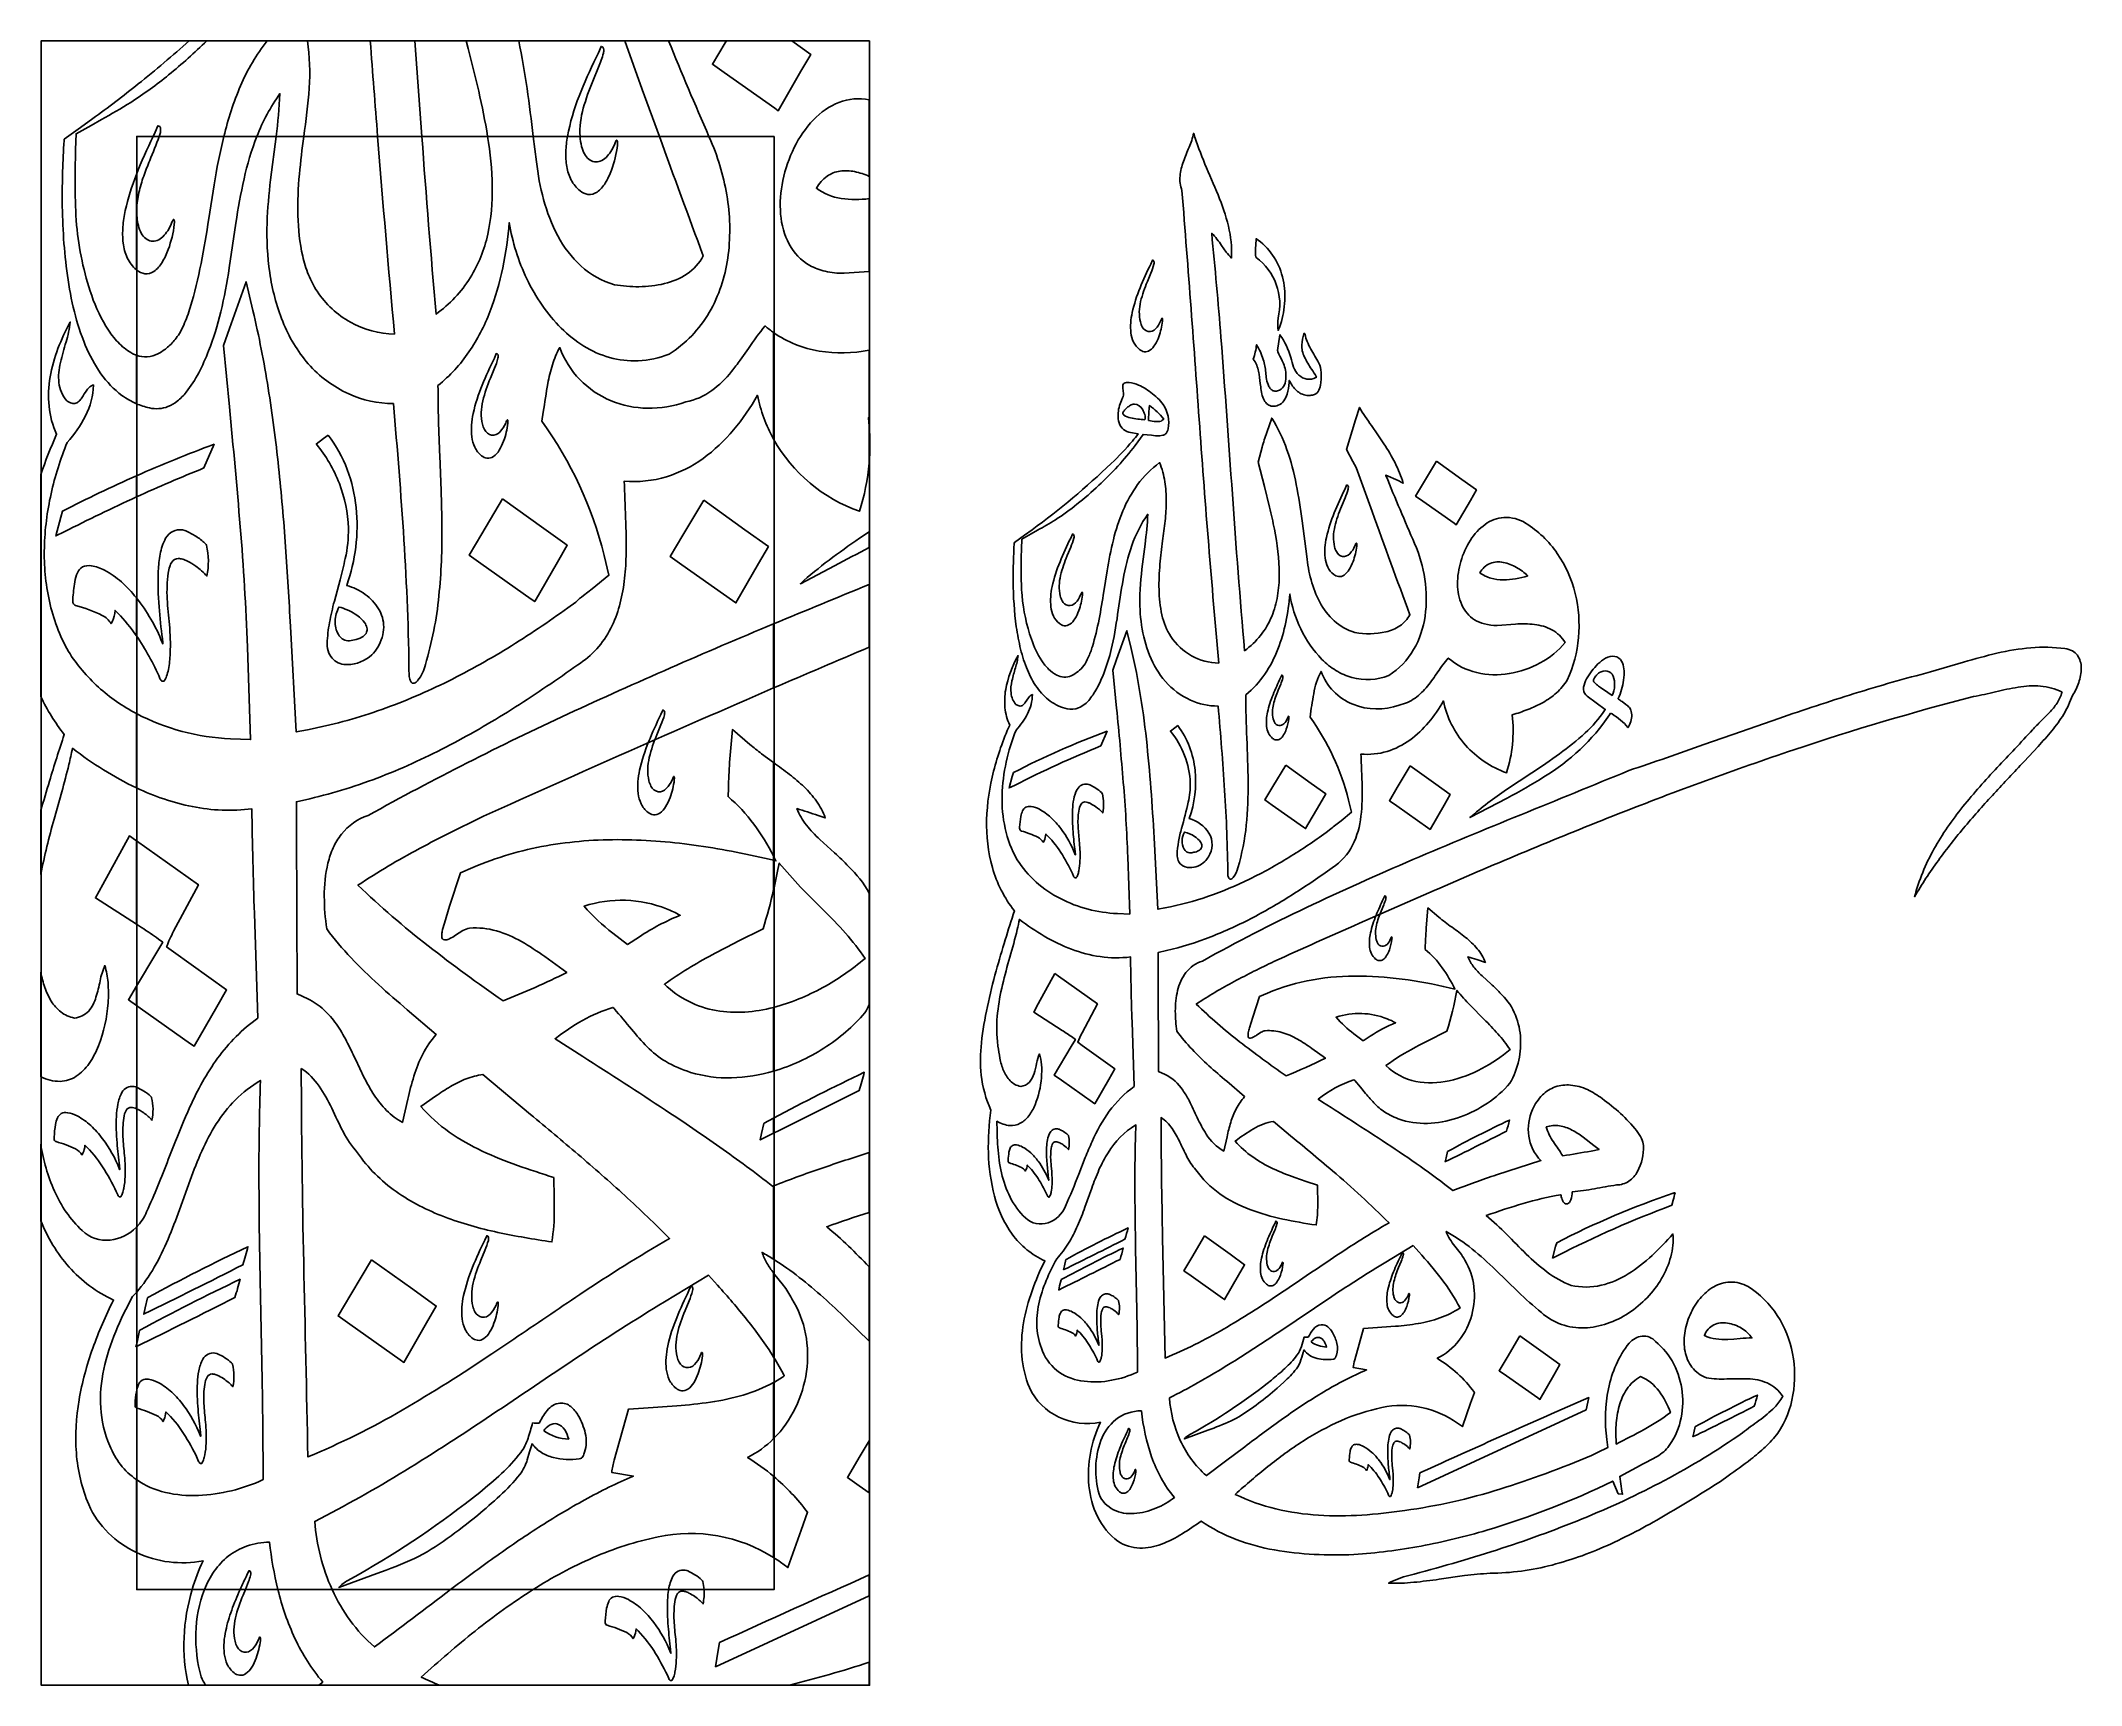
# Model space of a CAD drawing. Extents: x 0.8 to 34, y 0.5 to 27.3.
import ezdxf

# ---------------------------------------------------------------- set-up
doc = ezdxf.new("R2010")
doc.units = 0
doc.header["$LTSCALE"] = 100
doc.layers.add('LAYER_1', color=1, linetype='CONTINUOUS')

msp = doc.modelspace()

# ---------------------------------------------------------------- linework, layer by layer
at = {"layer": 'LAYER_1', "color": 7}
for points in [[(14.323013, 27.278248), (0.842825, 27.278248), (0.842825, 0.522907), (14.323013, 0.522907), (14.323013, 27.278248)], [(12.767895, 25.72313), (2.397943, 25.72313), (2.397943, 2.078025), (12.767895, 2.078025), (12.767895, 25.72313)], [(23.546221, 20.437886), (23.336404, 20.087069), (23.207631, 19.871758), (23.326571, 19.787754), (23.835062, 19.42862), (23.870467, 19.403614), (24.098962, 19.800879), (24.196769, 19.970929), (23.961301, 20.139946), (23.546221, 20.437886)], [(21.094254, 15.493975), (20.884438, 15.143158), (20.755665, 14.927847), (20.874605, 14.843843), (21.383096, 14.484708), (21.4185, 14.459703), (21.646995, 14.856968), (21.744802, 15.027018), (21.509334, 15.196035), (21.094254, 15.493975)], [(23.119792, 15.480649), (22.909975, 15.129832), (22.781202, 14.914521), (22.900142, 14.830517), (23.408633, 14.471383), (23.444038, 14.446377), (23.672533, 14.843642), (23.77034, 15.013692), (23.534872, 15.182709), (23.119792, 15.480649)], [(19.774989, 7.831579), (19.565173, 7.480762), (19.4364, 7.265451), (19.55534, 7.181447), (20.063831, 6.822312), (20.099236, 6.797307), (20.32773, 7.194572), (20.425537, 7.364622), (20.190069, 7.533639), (19.774989, 7.831579)], [(24.905463, 6.205818), (24.695647, 5.855001), (24.566874, 5.63969), (24.685814, 5.555686), (25.194305, 5.196552), (25.22971, 5.171546), (25.458204, 5.568811), (25.556011, 5.738861), (25.320543, 5.907878), (24.905463, 6.205818)]]:
    msp.add_lwpolyline(points, close=True, dxfattribs=at)
at = {"layer": 'LAYER_1', "color": 2}
for points in [[(3.252023, 27.278248, -0.012159), (2.420809, 26.57603, -0.014135), (1.681951, 26.012143), (1.480431, 25.867939), (1.216925, 25.676893), (1.21541, 25.653823, 0.018621), (1.186112, 24.656119, 0.032441), (1.26923, 23.461492, 0.026164), (1.382994, 22.870594, 0.037729), (1.560921, 22.326779, 0.055641), (1.815033, 21.862153, 0.079428), (2.157347, 21.508819, 0.056784), (2.391717, 21.373847), (2.391717, 22.161294, -0.035096), (2.332511, 22.187678, -0.072208), (2.118824, 22.34701, -0.051213), (1.937515, 22.5691, -0.061091), (1.664202, 23.134481, -0.060887), (1.420005, 24.280558, -0.019201), (1.394723, 24.899005, -0.008635), (1.40363, 25.510262), (1.410916, 25.766159), (1.655454, 25.902759), (1.82632, 25.997787, 0.013282), (2.299157, 26.275522, 0.02989), (2.917011, 26.724502, 0.021083), (3.540166, 27.278248), (3.252023, 27.278248)], [(4.353065, 25.72313, -0.061055), (4.726496, 26.418351, -0.019945), (4.665428, 25.72313), (5.115971, 25.72313, 0.018352), (5.203273, 26.508114, 0.056623), (5.173926, 27.278248), (4.520799, 27.278248, 0.066035), (4.087178, 26.546512, 0.041915), (3.815683, 25.72313), (4.353065, 25.72313)], [(7.037201, 25.72313), (6.925553, 27.278248), (6.197315, 27.278248, 0.000954), (6.317305, 25.72313), (7.037201, 25.72313)], [(8.850224, 25.72313, 0.004961), (8.748583, 26.500953, 0.016202), (8.613502, 27.278248), (7.759359, 27.278248), (7.791161, 27.152308, -0.00521), (7.961881, 26.458068, -0.017551), (8.107541, 25.72313), (8.850224, 25.72313)], [(11.708676, 25.72313, -0.005681), (11.051424, 27.278248), (10.338093, 27.278248), (10.624205, 26.487457), (10.901586, 25.72313), (11.708676, 25.72313)], [(9.610838, 25.72313, -0.081658), (9.664718, 26.181467, -0.032719), (9.819923, 26.621093), (9.912322, 26.847049, 0.031895), (9.992938, 27.077115, 0.063434), (9.998096, 27.133894, 0.176073), (9.984168, 27.172726, 0.211657), (9.953858, 27.186019), (9.910314, 27.083957, 0.019199), (9.628899, 26.458338, 0.042506), (9.422801, 25.808117), (9.406709, 25.72313), (9.610838, 25.72313)], [(14.316787, 26.319043, 0.144118), (13.824678, 26.276741, 0.108871), (13.410397, 25.99269, 0.075901), (13.098052, 25.543406, 0.064551), (12.911751, 25.005403, 0.07263), (12.875602, 24.455196, 0.10263), (13.013711, 23.969299, 0.14301), (13.350186, 23.624227, 0.070653), (13.600344, 23.528411, 0.060105), (13.909134, 23.496494), (14.316787, 23.527118), (14.316787, 24.711014, -0.072911), (13.861935, 24.712716, -0.123805), (13.458601, 24.878697, -0.114909), (13.630836, 25.075126, -0.116717), (13.844017, 25.158362, -0.08552), (14.079037, 25.149921, -0.058457), (14.316787, 25.071319), (14.316787, 26.319043)], [(2.763392, 25.72313, 0.028881), (2.781763, 25.786629, 0.063434), (2.786921, 25.843408, 0.176073), (2.772993, 25.88224, 0.211657), (2.742683, 25.895533), (2.699139, 25.793471), (2.664786, 25.72313), (2.763392, 25.72313)], [(2.391717, 25.101587, 0.039902), (2.211626, 24.517631, 0.031764), (2.172865, 24.252431, 0.049974), (2.176869, 23.988459, 0.079193), (2.243275, 23.748231, 0.110455), (2.391717, 23.554266), (2.391717, 25.101587)], [(2.391717, 16.332126, -0.06138), (1.774229, 16.762941, -0.069478), (1.286338, 17.342486, -0.073602), (0.976408, 18.160881, -0.060373), (0.894565, 19.03183, -0.048954), (1.003516, 19.908575, -0.042219), (1.265966, 20.74436, 0.06777), (1.563646, 21.174395, 0.108639), (1.694181, 21.677981, 0.113034), (1.634941, 21.647563, 0.060929), (1.58645, 21.595355, 0.009116), (1.502914, 21.468199, -0.051332), (1.458466, 21.414565, -0.111944), (1.405962, 21.381772, -0.14259), (1.3407, 21.380475, -0.092605), (1.257981, 21.421335, -0.154305), (1.129918, 21.716231, -0.082213), (1.15543, 22.042778, -0.015324), (1.24655, 22.378691, 0.045369), (1.315308, 22.701687, 0.037372), (1.116029, 22.272874, 0.048279), (0.98945, 21.808246, 0.065826), (0.97057, 21.334023, 0.085651), (1.094392, 20.876423, 0.022749), (0.836599, 20.221028), (0.836599, 16.608156, 0.055608), (1.218029, 15.991009, 0.006164), (0.978119, 15.233601, 0.002939), (0.836599, 14.757644), (0.836599, 13.717627, -0.021656), (1.054158, 14.613698), (1.178225, 15.057957, 0.008451), (1.293334, 15.501113, 0.008804), (1.352365, 15.767716, 0.054323), (2.391717, 15.122722), (2.391717, 16.332126)], [(14.316787, 22.246707, -0.090491), (13.503351, 22.229336, -0.113995), (12.761669, 22.530184), (12.761669, 20.797066, 0.181226), (14.157791, 19.622485, 0.054966), (14.316787, 20.408488), (14.316787, 21.006305), (14.303362, 21.145448), (14.316787, 21.149415), (14.316787, 22.246707)], [(14.316787, 21.006305), (14.316787, 20.408488, 0.041667), (14.316787, 21.006305)], [(2.391717, 20.200438, 0.013769), (1.191325, 19.627054), (1.163591, 19.527287), (1.079157, 19.223559), (1.218236, 19.288994, -0.010707), (2.391717, 19.855915), (2.391717, 20.200438)], [(14.316787, 19.289165), (14.159792, 19.183575, 0.012636), (13.662542, 18.82828, 0.021577), (13.196327, 18.444508), (13.754094, 18.737368, 0.00407), (14.316787, 19.035124), (14.316787, 19.289165)], [(2.391717, 18.215569, 0.042498), (2.147492, 18.472757, 0.060456), (1.874353, 18.663178, 0.090666), (1.657745, 18.736706, 0.143163), (1.515905, 18.717045, 0.170358), (1.434058, 18.62374, 0.062052), (1.389147, 18.474811, 0.022551), (1.35685, 18.189881, 0.092429), (1.359206, 18.139004, 0.174259), (1.3877, 18.096796), (1.402399, 18.090901, -0.042129), (1.837311, 17.929665, -0.134805), (1.979036, 17.796331), (1.982799, 17.796308, 0.076775), (2.039379, 17.960923), (2.0459, 18.009605), (2.090251, 17.966139, -0.047401), (2.391717, 17.597616), (2.391717, 18.215569)], [(12.761669, 16.74868, -0.002398), (14.316787, 17.410246), (14.316787, 18.431963, 0.001949), (12.761669, 17.79108), (12.761669, 16.74868)], [(12.761669, 10.514813, 0.070844), (13.580505, 10.889287, 0.073461), (14.246036, 11.463042, 0.019071), (14.316787, 11.596497), (14.316787, 13.410753, 0.089417), (13.977003, 13.84121, 0.033172), (13.753827, 14.06807), (13.513163, 14.285074, -0.03891), (13.295534, 14.516186, -0.078674), (13.141458, 14.785369, -0.010397), (13.486411, 14.672539), (13.601819, 14.635398, 0.065003), (13.45772, 14.906505, 0.046829), (13.25725, 15.137743, 0.0268), (13.019027, 15.342394, 0.008741), (12.761669, 15.533739), (12.761669, 14.010171), (12.798924, 13.935597), (12.761669, 13.944508), (12.761669, 13.471158, 0.007948), (12.853283, 13.899873, 0.023529), (13.200958, 13.509367), (13.384715, 13.323032), (13.569967, 13.138142, -0.015587), (13.929589, 12.759183, -0.035102), (14.249105, 12.345475, -0.049947), (13.560766, 11.873818, -0.061762), (12.761669, 11.55167), (12.761669, 10.514813)], [(0.836599, 10.422158, 0.123497), (1.151221, 10.347541, 0.136297), (1.412529, 10.430928, 0.09508), (1.620832, 10.636306, 0.059357), (1.776437, 10.927661, 0.075499), (1.930786, 11.624243, 0.038824), (1.930145, 11.957443, 0.05785), (1.878038, 12.232562, 0.050818), (1.801647, 11.98378, -0.021489), (1.734413, 11.715843, -0.107207), (1.61543, 11.49244, -0.183494), (1.383795, 11.377257, -0.112656), (1.163018, 11.477629, -0.08993), (1.00692, 11.652525, -0.056647), (0.90246, 11.875841, -0.032817), (0.836599, 12.121471), (0.836599, 10.422158)], [(12.761669, 9.503821, 0.002745), (14.15315, 10.198401, 0.018058), (14.236821, 10.494614, 0.012625), (12.761669, 9.749696), (12.761669, 9.503821)], [(2.391717, 10.252988), (2.381395, 10.256548, 0.157654), (2.267091, 10.258086, 0.151532), (2.173675, 10.191342), (2.155023, 10.164171, 0.083666), (2.090324, 9.975704, 0.03411), (2.066816, 9.776985, 0.031516), (2.077064, 9.349869, 0.011271), (2.116374, 8.973075), (2.122408, 8.912356), (2.119638, 8.911868), (2.113842, 8.927364, 0.069104), (1.842164, 9.413776, 0.044867), (1.649484, 9.627603, 0.06559), (1.430177, 9.784509, 0.090666), (1.272158, 9.838149, 0.143163), (1.168683, 9.823806, 0.170358), (1.108974, 9.755739, 0.062052), (1.076211, 9.647092, 0.022551), (1.05265, 9.439231, 0.092429), (1.054368, 9.402115, 0.174259), (1.075155, 9.371324), (1.085878, 9.367023, -0.042129), (1.403154, 9.249399, -0.134805), (1.506545, 9.15213), (1.50929, 9.152113, 0.076775), (1.550566, 9.272202), (1.555323, 9.307717), (1.587678, 9.276007, -0.056981), (1.87245, 8.908204, -0.036619), (2.087412, 8.501482, 0.112868), (2.105508, 8.473813, 0.138217), (2.118998, 8.467523, 0.133497), (2.136604, 8.469994, 0.075835), (2.166694, 8.52772, 0.038585), (2.18787, 8.606291, 0.036605), (2.208644, 8.799102, 0.033458), (2.200006, 9.139374, -0.015032), (2.17349, 9.44489, -0.048296), (2.185906, 9.75096, -0.114295), (2.229265, 9.88229, -0.249898), (2.305313, 9.924265, -0.1032), (2.391717, 9.902903), (2.391717, 10.252988)], [(0.836599, 8.078815, 0.084038), (1.296368, 7.326888, 0.104409), (2.020027, 6.789312, 0.030847), (1.682376, 6.005046, 0.043573), (1.45901, 5.163311, 0.061425), (1.415112, 4.302459, 0.080501), (1.615867, 3.460841, 0.093483), (1.936703, 2.998883, 0.084546), (2.391717, 2.682229), (2.391717, 3.867332, -0.147184), (1.960139, 4.419849, -0.089702), (1.811136, 5.037306, -0.06779), (1.862119, 5.664199, -0.045187), (2.054834, 6.275489, -0.028428), (2.331027, 6.846133), (2.391717, 6.912816), (2.391717, 7.973373, -0.171456), (1.964909, 7.764537, -0.219058), (1.509096, 7.919175, -0.09788), (1.057841, 8.563195, -0.064567), (0.836599, 9.321076), (0.836599, 8.078815)], [(12.761669, 7.452248, -0.025008), (13.179623, 7.158267, -0.017101), (13.57169, 6.829844, -0.009164), (13.947526, 6.47987), (14.316787, 6.121237), (14.316787, 7.331012, 0.007999), (13.9786, 7.667702, 0.021502), (13.624646, 7.980906, -0.011453), (14.316787, 8.215592), (14.316787, 9.190043, 0.005345), (13.535184, 8.931445, 0.010709), (12.761669, 8.647652), (12.761669, 7.452248)], [(12.761669, 4.534412, 0.084618), (13.116547, 5.034588, 0.078378), (13.295184, 5.624281, 0.081994), (13.280871, 6.238318, 0.093348), (13.056896, 6.811525, 0.048295), (12.919923, 7.027502), (12.761669, 7.229458), (12.761669, 5.861213, -0.019601), (12.935384, 5.555243, -0.023775), (12.761669, 5.448784), (12.761669, 4.534412)], [(2.391717, 5.296981, 0.018858), (2.370428, 5.101545, 0.089949), (2.371978, 5.06507, 0.170022), (2.391717, 5.034566), (2.391717, 5.296981)], [(12.761669, 2.598798, -0.013615), (12.870936, 2.52459), (12.994984, 2.435308), (13.211024, 3.047313), (13.312801, 3.335631, 0.056571), (12.761669, 3.921809), (12.761669, 2.598798)], [(3.298785, 2.078025, 0.060391), (3.166918, 1.29977, 0.071938), (3.23942, 0.522907), (3.518681, 0.522907, -0.040589), (3.446048, 0.656912, -0.075305), (3.360474, 1.367042, -0.086766), (3.498569, 2.078025), (3.298785, 2.078025)], [(4.079769, 2.078025, 0.018886), (3.942678, 1.741753, 0.034636), (3.846144, 1.411373, 0.081776), (3.822115, 1.032637, 0.081208), (3.871246, 0.861414, 0.112654), (3.980343, 0.724309, 0.139792), (4.070582, 0.683577, 0.17883), (4.175017, 0.710645, 0.108088), (4.269232, 0.81383, 0.049968), (4.340503, 0.963154, 0.060868), (4.409827, 1.251246), (4.41101, 1.277877, 0.042763), (4.409379, 1.295035, 0.045822), (4.407428, 1.302016, 0.116534), (4.404624, 1.306442, 0.285188), (4.400897, 1.307195, 0.09201), (4.398664, 1.305845, 0.052499), (4.396174, 1.303158, 0.069925), (4.383459, 1.276242), (4.375011, 1.254806, -0.090795), (4.279424, 1.109798, -0.243805), (4.145033, 1.059544, -0.230175), (4.030526, 1.148835, -0.066684), (3.996927, 1.236633, -0.0687), (3.977829, 1.42509, -0.047175), (4.003002, 1.617012, -0.043112), (4.127086, 1.986511), (4.164918, 2.078025), (4.079769, 2.078025)], [(7.318392, 0.522907, -0.016155), (7.026867, 0.653841, -0.015728), (7.903493, 1.403129, -0.02745), (8.846272, 2.078025), (7.5043, 2.078025, -0.002697), (6.264821, 1.145629, -0.106998), (5.57739, 2.078025), (4.694796, 2.078025, 0.049093), (4.972653, 1.28238, 0.0664), (5.424357, 0.572968), (5.360005, 0.522907), (7.318392, 0.522907)], [(11.053492, 2.078025, 0.02828), (11.035028, 1.906921, 0.031516), (11.045276, 1.479805, 0.011271), (11.084586, 1.103011), (11.090621, 1.042292), (11.08785, 1.041804), (11.082055, 1.0573, 0.069104), (10.810377, 1.543712, 0.044867), (10.617697, 1.757539, 0.06559), (10.398389, 1.914445, 0.090666), (10.240371, 1.968085, 0.143163), (10.136896, 1.953742, 0.170358), (10.077187, 1.885675, 0.062052), (10.044423, 1.777028, 0.022551), (10.020862, 1.569167, 0.092429), (10.022581, 1.532051, 0.174259), (10.043368, 1.50126), (10.054091, 1.496959, -0.042129), (10.371367, 1.379335, -0.134805), (10.474757, 1.282066), (10.477502, 1.282049, 0.076775), (10.518778, 1.402138), (10.523536, 1.437653), (10.555891, 1.405943, -0.056981), (10.840663, 1.03814, -0.036619), (11.055625, 0.631418, 0.112868), (11.073721, 0.603749, 0.138217), (11.08721, 0.597459, 0.133497), (11.104817, 0.599929, 0.075835), (11.134906, 0.657656, 0.038585), (11.156083, 0.736227, 0.036605), (11.176857, 0.929038, 0.033458), (11.168219, 1.26931, -0.015032), (11.141702, 1.574825, -0.048296), (11.154118, 1.880896, -0.114295), (11.197478, 2.012226, -0.249898), (11.273526, 2.054201, -0.080586), (11.325604, 2.045623, -0.038485), (11.382664, 2.022369, -0.037458), (11.48116, 1.96355, -0.056245), (11.613149, 1.845668, 0.067397), (11.6284, 2.078025), (11.053492, 2.078025)], [(14.316787, 2.315931, 0.002514), (11.879214, 1.215995), (11.859542, 1.091743), (11.816868, 0.822211), (14.316787, 1.97935), (14.316787, 2.315931)], [(14.316787, 0.89687, -0.018483), (13.019897, 0.522907), (14.316787, 0.522907), (14.316787, 0.89687)]]:
    msp.add_lwpolyline(points, format="xyb", close=True, dxfattribs=at)
for points in [[(11.993549, 27.278248), (11.97415, 27.245812), (11.7661, 26.897949), (11.958264, 26.762229), (12.779798, 26.182), (12.836999, 26.141601), (13.206162, 26.783435), (13.364183, 27.058173), (13.057582, 27.278248), (11.993549, 27.278248)], [(14.316787, 21.149415), (14.303362, 21.145448), (14.316787, 21.006305), (14.316787, 21.149415)], [(2.391717, 14.261166), (2.376594, 14.27188), (2.277816, 14.341859), (1.845149, 13.551393), (1.725722, 13.333205), (2.391717, 12.904288), (2.391717, 14.261166)], [(12.761669, 13.944508), (12.798924, 13.935597), (12.761669, 14.010171), (12.761669, 13.944508)], [(2.391717, 11.894883), (2.261173, 11.67661), (2.391717, 11.58441), (2.391717, 11.894883)], [(2.391717, 6.060306), (2.384619, 6.028359), (2.391717, 6.031902), (2.391717, 6.060306)], [(14.316787, 4.497144), (14.170186, 4.252024), (13.962136, 3.904161), (14.1543, 3.768441), (14.316787, 3.65368), (14.316787, 4.497144)]]:
    msp.add_lwpolyline(points, close=True, dxfattribs=at)
at = {"layer": 'LAYER_1', "color": 1}
for points in [[(2.763392, 25.72313), (2.664786, 25.72313, 0.020379), (2.391717, 25.101587), (2.391717, 23.554266), (2.401322, 23.546443, 0.139792), (2.528877, 23.488868, 0.17883), (2.6765, 23.527129, 0.108088), (2.809676, 23.672984, 0.049968), (2.91042, 23.884059, 0.060868), (3.008412, 24.291286), (3.010083, 24.32893, 0.042763), (3.007778, 24.353184, 0.045822), (3.00502, 24.363052, 0.116534), (3.001057, 24.369308, 0.285188), (2.995788, 24.370372, 0.09201), (2.992633, 24.368464, 0.052499), (2.989113, 24.364665, 0.069925), (2.97114, 24.326619), (2.959198, 24.296319, -0.090795), (2.824083, 24.091344, -0.107078), (2.730162, 24.029985, -0.129532), (2.634117, 24.020309, -0.124974), (2.545098, 24.059944, -0.100409), (2.472257, 24.146524, -0.066684), (2.424763, 24.27063, -0.0687), (2.397768, 24.53702, -0.047175), (2.433351, 24.808308, -0.029021), (2.510636, 25.075752, -0.014456), (2.608748, 25.330607, 0.013715), (2.763392, 25.72313)], [(4.353065, 25.72313), (3.815683, 25.72313, 0.01847), (3.655402, 24.93296), (3.57041, 24.386768, -0.010036), (3.443631, 23.656504, -0.026068), (3.268937, 22.941216, -0.029116), (3.161708, 22.651393, -0.059745), (3.040202, 22.439957, -0.048493), (2.90046, 22.292649, -0.065187), (2.741533, 22.186738, -0.09083), (2.56982, 22.137771, -0.110192), (2.391717, 22.161294), (2.391717, 21.373847, 0.04788), (2.603854, 21.305536, 0.152239), (2.905918, 21.327348, 0.07202), (3.055243, 21.414105, 0.057207), (3.201255, 21.560132, 0.047552), (3.40607, 21.877023, 0.02869), (3.567917, 22.233933, 0.03314), (3.765328, 22.866587, 0.019824), (3.902815, 23.585302), (4.01119, 24.312882, -0.018126), (4.143568, 25.03145, -0.037917), (4.353065, 25.72313)], [(11.708676, 25.72313), (10.901586, 25.72313, 0.001195), (11.615036, 23.778387, -0.128507), (11.353436, 23.485254, -0.088404), (10.984241, 23.326956, -0.057691), (10.569402, 23.277168, -0.04544), (10.170869, 23.309567, -0.113313), (9.626082, 23.615969, -0.085367), (9.250149, 24.105019, -0.056773), (9.01756, 24.696473, -0.040052), (8.902807, 25.310087), (8.850224, 25.72313), (8.107541, 25.72313, -0.035553), (8.182252, 24.910978, -0.058494), (8.108591, 24.130371, -0.084948), (7.824712, 23.423182, -0.096811), (7.268766, 22.831285, -0.003795), (7.037201, 25.72313), (6.317305, 25.72313, 0.003346), (6.591895, 22.505438, -0.127385), (5.876799, 22.699433, -0.11879), (5.33308, 23.202368, -0.050013), (5.192569, 23.472931, -0.038585), (5.098311, 23.775272, -0.050472), (5.020793, 24.436884, -0.027774), (5.044999, 25.110391, -0.01234), (5.115406, 25.71898), (5.115971, 25.72313), (4.665428, 25.72313), (4.576226, 25.018442, 0.021149), (4.51785, 24.313136, 0.04492), (4.562299, 23.503544, 0.059402), (4.773258, 22.710041, 0.084123), (5.188758, 22.023369, 0.107073), (5.84683, 21.53427, 0.108974), (6.573365, 21.376294, -0.006286), (6.745155, 19.160943, -0.013516), (6.829496, 16.934542, 0.082535), (6.855483, 16.854967, 0.084889), (6.872055, 16.834342, 0.121788), (6.890436, 16.824842, 0.19856), (6.930887, 16.83426, 0.078284), (6.973364, 16.873313, 0.107351), (7.094122, 17.127712, 0.047724), (7.314583, 18.245529, 0.028089), (7.363089, 19.383729, 0.006631), (7.350628, 19.956419), (7.328502, 20.529339, -0.010934), (7.299683, 21.669384, 0.073137), (7.80342, 22.21653, 0.057574), (8.144521, 22.869869, 0.04149), (8.353372, 23.585687, 0.028735), (8.46036, 24.32027, 0.074318), (8.746459, 23.404482, 0.039152), (8.994599, 22.976639, 0.045937), (9.305262, 22.603514, 0.056962), (9.672794, 22.311121, 0.070454), (10.09154, 22.125473, 0.080083), (10.555846, 22.072583, 0.07797), (11.060058, 22.178465, 0.119429), (11.714669, 22.859087, 0.096516), (12.015169, 23.740784, 0.073306), (12.008134, 24.709442, 0.064267), (11.740141, 25.650949), (11.708676, 25.72313)], [(9.610838, 25.72313), (9.406709, 25.72313, 0.033594), (9.38021, 25.474335, 0.051571), (9.395119, 25.231597, 0.078571), (9.467269, 25.013075, 0.104298), (9.612497, 24.836929, 0.139792), (9.740052, 24.779354, 0.17883), (9.887675, 24.817615, 0.108088), (10.020851, 24.96347, 0.049968), (10.121595, 25.174545, 0.060868), (10.219587, 25.581772), (10.221258, 25.619417, 0.042763), (10.218953, 25.64367, 0.045822), (10.216195, 25.653538, 0.116534), (10.212232, 25.659794, 0.285188), (10.206963, 25.660858, 0.09201), (10.203808, 25.65895, 0.052499), (10.200288, 25.655152, 0.069925), (10.182315, 25.617105), (10.170373, 25.586805, -0.090795), (10.035258, 25.38183, -0.107078), (9.941337, 25.320472, -0.129532), (9.845292, 25.310795, -0.124974), (9.756273, 25.350431, -0.100409), (9.683433, 25.43701, -0.066684), (9.635939, 25.561116, -0.044479), (9.610838, 25.72313)], [(2.391717, 16.332126), (2.391717, 15.122722, 0.061626), (3.303774, 14.818028, 0.079863), (4.271051, 14.780972, 0.005331), (4.312038, 13.078883), (4.369224, 11.377257, 0.081899), (3.714226, 10.723268, 0.029427), (3.469433, 10.340124, 0.020512), (3.26265, 9.931667, 0.013503), (2.995644, 9.291402), (2.911731, 9.075171, -0.018049), (2.5587, 8.226496, -0.102667), (2.391717, 7.973373), (2.391717, 6.912816, 0.048207), (2.683591, 7.324006, 0.031115), (2.907766, 7.778534, 0.014182), (3.092458, 8.257607), (3.265883, 8.742431, -0.018278), (3.456254, 9.214214, -0.035927), (3.691786, 9.654161, -0.053242), (4.000695, 10.043479, -0.064055), (4.411195, 10.363375, 0.00912), (4.3864, 8.739593, 0.004405), (4.40554, 7.115389), (4.438001, 5.49107, -0.005018), (4.453167, 3.866944, -0.09768), (3.400706, 3.610055, -0.067911), (2.86445, 3.659503, -0.094314), (2.391717, 3.867332), (2.391717, 2.682229, 0.161262), (3.478193, 2.548823, 0.03884), (3.298785, 2.078025), (3.498569, 2.078025, -0.058775), (3.659431, 2.379315, -0.073225), (3.886947, 2.621396, -0.082881), (4.185131, 2.784631, -0.079269), (4.557996, 2.849383, 0.032023), (4.694796, 2.078025), (5.57739, 2.078025, -0.088112), (5.293527, 3.188126, 0.020621), (6.760112, 4.010661, 0.009994), (8.172397, 4.920729, -0.000667), (9.568204, 5.857463, -0.011329), (10.985356, 6.76), (11.70411, 7.191698), (11.849656, 7.028892, -0.013964), (12.331573, 6.464499, -0.0298), (12.761669, 5.861213), (12.761669, 7.229458, -0.030045), (12.652634, 7.388327, -0.056489), (12.57248, 7.56436, -0.012969), (12.761669, 7.452248), (12.761669, 8.647652), (12.745284, 8.641195, 0.012054), (11.886882, 9.277138, 0.007727), (11.003001, 9.879317, 0.003001), (9.654784, 10.750646), (9.205208, 11.039741, -0.090871), (10.146254, 11.552103), (10.164587, 11.531707, -0.010859), (10.450249, 11.194498, 0.024934), (10.70475, 10.908143, 0.059662), (11.000855, 10.674157, 0.061946), (11.411328, 10.494053, 0.081295), (12.07784, 10.405249, 0.065195), (12.761669, 10.514813), (12.761669, 11.55167, -0.047346), (12.291691, 11.47527, -0.059826), (11.828719, 11.499651, -0.149313), (10.985431, 11.927083, -0.034099), (11.760235, 12.406039, -0.00738), (12.17555, 12.621584), (12.589166, 12.826714, 0.01828), (12.761669, 13.471158), (12.761669, 13.944508, 0.022776), (11.540996, 14.180725, 0.033455), (10.295661, 14.279751, 0.046062), (9.060065, 14.181745, 0.058795), (7.868604, 13.826866), (7.665409, 13.738553), (7.489471, 13.197435), (7.403198, 12.919222, 0.024794), (7.367751, 12.786838, 0.038016), (7.360253, 12.729058, 0.086035), (7.364957, 12.683547, 0.188229), (7.385901, 12.655305, 0.168322), (7.427122, 12.649329, 0.074321), (7.49266, 12.670615, 0.035394), (7.586552, 12.724161), (7.646002, 12.763356), (7.705085, 12.799906, -0.108793), (7.814301, 12.840331, -0.091543), (8.253719, 12.795969, -0.059312), (8.658231, 12.622092, -0.026549), (9.036005, 12.376831), (9.395208, 12.118316, -0.019325), (8.359219, 11.656831, -0.013566), (7.140228, 12.552265, -0.026339), (5.997631, 13.540751, -0.022587), (6.997459, 14.13458, -0.011806), (8.040743, 14.661304, -0.003874), (12.761669, 16.74868), (12.761669, 17.79108, 0.010122), (9.418135, 16.326252, 0.01818), (6.162448, 14.674302, 0.147562), (5.727582, 14.368716, 0.059904), (5.595098, 14.148546, 0.046064), (5.509479, 13.898614, 0.059953), (5.449538, 13.35492, 0.035443), (5.48916, 12.828561, 0.029807), (5.887894, 12.355438, 0.018858), (6.332167, 11.921903, 0.008118), (6.800606, 11.511611), (7.271839, 11.108222, 0.066265), (7.050924, 10.788924, 0.043716), (6.907181, 10.432449, 0.019637), (6.808334, 10.056434), (6.722108, 9.678518, -0.069629), (6.463876, 9.874529, -0.050429), (6.262832, 10.123814, -0.028359), (6.099758, 10.407639), (6.026453, 10.55665), (5.955434, 10.70727, 0.010942), (5.810642, 11.00397, 0.032042), (5.646162, 11.279007, 0.05576), (5.442776, 11.513645, 0.075127), (5.181265, 11.68915), (5.006452, 11.771378), (4.997076, 14.459289), (4.995553, 14.895864), (5.214746, 14.946664, 0.035852), (6.382256, 15.310259, 0.028027), (7.496674, 15.820912, 0.020542), (8.559979, 16.439089, 0.013663), (9.574153, 17.125257, 0.134058), (10.111335, 17.719523, 0.050716), (10.252412, 18.085455, 0.036469), (10.330081, 18.480963, 0.024053), (10.360541, 18.893827, 0.015852), (10.353152, 19.518938, -0.00306), (10.33067, 20.114373, 0.096986), (11.019514, 20.184682, 0.082378), (11.613729, 20.483445, 0.06146), (12.10821, 20.946628, 0.04642), (12.497851, 21.510198, 0.077124), (12.761669, 20.797066), (12.761669, 22.530184, -0.02648), (12.624385, 22.639343, 0.025139), (12.35061, 22.273897), (12.216812, 22.08352, -0.015073), (12.076855, 21.89965, -0.066759), (11.753809, 21.586269, -0.109275), (11.332159, 21.403422, -0.090381), (10.707343, 21.300004, -0.093913), (10.115551, 21.422016, -0.208541), (9.279838, 22.287082, 0.04867), (9.161804, 22.00539, 0.028889), (9.086765, 21.701998, 0.009291), (9.013677, 21.23727), (8.990434, 21.086887, -0.096358), (10.001745, 18.90646), (10.080654, 18.583657), (9.807812, 18.362088), (9.667583, 18.253293, 0.031555), (9.542109, 18.145895), (9.415145, 18.05338, -0.018691), (8.435503, 17.397952, -0.02422), (7.403023, 16.828529, -0.030178), (6.317268, 16.375484, -0.036101), (5.177805, 16.069189), (4.993297, 16.033948), (4.899064, 17.74669, 0.004042), (4.819091, 19.044517, 0.008626), (4.70612, 20.34219, 0.013412), (4.537021, 21.627393, 0.018506), (4.288663, 22.887808), (4.176945, 23.357776), (3.907104, 22.597132), (3.808959, 22.320474), (3.905025, 21.322044, -0.003994), (4.081861, 19.370623, -0.01134), (4.198822, 17.414675), (4.250943, 15.907887), (3.925675, 15.921699, -0.111258), (2.391717, 16.332126)], [(7.872688, 21.214651, 0.081776), (7.848659, 20.835915, 0.081208), (7.89779, 20.664692, 0.112654), (8.006888, 20.527586, 0.139792), (8.097126, 20.486855, 0.17883), (8.201561, 20.513923, 0.108088), (8.295777, 20.617108, 0.049968), (8.367048, 20.766432, 0.060868), (8.436372, 21.054524), (8.437554, 21.081155, 0.042763), (8.435924, 21.098313, 0.045822), (8.433972, 21.105294, 0.116534), (8.431169, 21.10972, 0.285188), (8.427441, 21.110473, 0.09201), (8.425209, 21.109123, 0.052499), (8.422719, 21.106436, 0.069925), (8.410004, 21.07952), (8.401556, 21.058084, -0.090795), (8.305969, 20.913075, -0.243805), (8.171578, 20.862821, -0.230175), (8.057071, 20.952112, -0.066684), (8.023471, 21.039911, -0.0687), (8.004374, 21.228367, -0.047175), (8.029547, 21.42029, -0.043112), (8.153631, 21.789788), (8.218998, 21.94964, 0.031895), (8.27603, 22.1124, 0.063434), (8.279678, 22.152568, 0.176073), (8.269825, 22.180039, 0.211657), (8.248383, 22.189444), (8.217578, 22.11724, 0.019199), (8.018491, 21.674648, 0.042506), (7.872688, 21.214651)], [(2.391717, 20.200438), (2.391717, 19.855915, -0.011015), (3.49139, 20.328015), (3.657049, 20.713353, 0.015723), (2.391717, 20.200438)], [(5.513569, 20.863888), (5.438247, 20.807081), (5.319618, 20.717612), (5.320307, 20.716341, -0.079158), (5.694514, 20.076547, -0.079158), (5.84328, 19.350436, -0.0542), (5.790359, 18.853511, -0.014922), (5.706524, 18.507326), (5.613103, 18.161143, 0.018754), (5.534726, 17.815174, 0.037102), (5.496018, 17.46963, 0.092058), (5.525731, 17.315016, 0.111808), (5.59873, 17.20914, 0.186356), (5.828433, 17.12809, 0.186302), (6.223143, 17.287884, 0.085547), (6.31918, 17.41466, 0.142758), (6.416963, 17.739954, 0.133161), (6.33282, 18.035677, 0.101977), (6.115506, 18.271571, 0.090164), (5.813775, 18.41738, 0.112345), (5.96871, 19.682512, 0.063796), (5.822503, 20.302112, 0.071679), (5.513569, 20.863888)], [(2.391717, 18.215569), (2.391717, 17.597616, -0.046266), (2.775272, 16.904442, 0.112868), (2.800078, 16.866515, 0.138217), (2.818568, 16.857892, 0.133497), (2.842703, 16.861279, 0.075835), (2.883949, 16.940408, 0.038585), (2.912977, 17.048111, 0.036605), (2.941453, 17.312411, 0.033458), (2.929613, 17.778846, -0.015032), (2.893264, 18.197637, -0.048296), (2.910284, 18.61719, -0.042981), (2.934359, 18.723913, -0.07425), (2.96972, 18.797213, -0.249898), (3.073965, 18.854751, -0.080586), (3.145352, 18.842992, -0.038485), (3.223568, 18.811117, -0.037458), (3.358583, 18.730489, -0.056245), (3.539509, 18.5689, 0.107827), (3.532968, 19.070914), (3.529603, 19.081856), (3.508971, 19.101742, 0.062278), (3.358365, 19.217164, 0.040968), (3.197472, 19.303452), (3.178255, 19.310235, 0.157654), (3.02157, 19.312344, 0.151532), (2.893518, 19.220852), (2.867951, 19.183607, 0.083666), (2.779263, 18.925262, 0.03411), (2.747039, 18.652864, 0.031516), (2.761087, 18.067386, 0.011271), (2.814972, 17.550888, -0.016089), (2.823244, 17.467657), (2.819446, 17.466987), (2.811501, 17.488228, 0.076182), (2.391717, 18.215569)], [(5.938541, 17.531833, -0.083882), (5.830154, 17.516988, -0.265014), (5.678908, 17.618392, -0.139354), (5.625813, 17.838023, -0.111152), (5.686632, 18.065633, -0.078757), (5.952711, 17.950361, -0.112433), (6.117789, 17.7917, -0.110249), (6.146328, 17.710756, -0.160662), (6.130266, 17.636555, -0.132991), (6.063154, 17.57496, -0.076691), (5.938541, 17.531833)], [(10.581454, 15.412766, 0.081776), (10.557425, 15.03403, 0.081208), (10.606557, 14.862807, 0.112654), (10.715654, 14.725702, 0.139792), (10.805892, 14.684971, 0.17883), (10.910328, 14.712038, 0.108088), (11.004543, 14.815223, 0.049968), (11.075814, 14.964548, 0.060868), (11.145138, 15.252639), (11.146321, 15.279271, 0.042763), (11.14469, 15.296429, 0.045822), (11.142739, 15.30341, 0.116534), (11.139935, 15.307836, 0.285188), (11.136208, 15.308589, 0.09201), (11.133975, 15.307238, 0.052499), (11.131485, 15.304551, 0.069925), (11.11877, 15.277635), (11.110322, 15.2562, -0.090795), (11.014735, 15.111191, -0.243805), (10.880344, 15.060937, -0.230175), (10.765837, 15.150228, -0.066684), (10.732238, 15.238026, -0.0687), (10.71314, 15.426483, -0.047175), (10.738313, 15.618405, -0.043112), (10.862397, 15.987904), (10.927764, 16.147756, 0.031895), (10.984796, 16.310515, 0.063434), (10.988445, 16.350683, 0.176073), (10.978592, 16.378155, 0.211657), (10.957149, 16.387559), (10.926344, 16.315356, 0.019199), (10.727257, 15.872763, 0.042506), (10.581454, 15.412766)], [(12.761669, 14.010171), (12.761669, 15.533739), (12.5639, 15.679063, -0.014904), (12.374107, 15.830279), (12.091489, 16.071339), (12.045597, 15.536965, 0.010156), (12.026375, 15.11871), (12.020192, 14.980289, -0.058462), (12.439334, 14.532945, -0.042195), (12.761669, 14.010171)], [(2.391717, 14.261166), (2.391717, 12.904288), (2.476095, 12.849946, -0.016391), (2.75434, 12.661351), (2.820701, 12.612151), (2.707461, 12.422813), (2.391717, 11.894883), (2.391717, 11.58441), (2.453336, 11.54089), (3.27487, 10.960661), (3.332071, 10.920261), (3.701234, 11.562096), (3.859255, 11.836834), (2.997282, 12.45555), (2.883933, 12.538539, -0.036202), (2.998321, 12.78885), (3.400798, 13.546283), (2.391717, 14.261166)], [(10.383592, 12.57682), (10.14389, 12.759759, -0.050706), (9.676239, 13.197559, -0.176417), (11.016941, 13.15445, -0.034972), (11.241726, 13.050408, 0.048896), (10.576227, 12.701509), (10.383592, 12.57682)], [(5.075174, 10.558391, -0.094803), (5.365713, 10.270724, -0.041283), (5.570184, 9.910167, 0.009646), (5.755462, 9.530627, 0.061217), (5.988419, 9.186011, 0.087893), (6.618446, 8.554745, 0.062876), (7.404638, 8.143456, 0.037501), (8.273789, 7.890773, 0.017046), (9.152691, 7.735322, 0.041698), (9.192296, 8.258088, 0.003864), (9.184222, 8.783088, -0.007586), (8.59561, 8.979158, -0.024975), (8.018553, 9.213897, -0.043762), (7.484071, 9.522324, -0.061685), (7.02318, 9.93946), (7.256645, 10.104812, -0.019714), (7.501904, 10.263387, -0.040338), (7.759429, 10.389446, -0.064731), (8.029689, 10.457249), (8.8057, 9.809463, -0.003312), (9.580281, 9.158309, -0.008223), (10.339027, 8.490013, -0.013171), (11.067533, 7.790805, 0.017084), (9.607791, 6.878813, 0.001241), (8.533618, 6.154029), (8.175131, 5.913318, -0.016547), (6.717251, 4.99817, -0.03366), (5.181844, 4.237217, 0.0005), (5.114879, 7.397305, -0.004813), (5.075174, 10.558391)], [(2.391717, 10.252988), (2.391717, 9.902903, -0.048611), (2.512948, 9.833614, -0.056245), (2.644936, 9.715732, 0.107827), (2.640164, 10.081959), (2.637709, 10.089942), (2.622657, 10.104448, 0.062278), (2.512788, 10.188651, 0.040968), (2.395414, 10.2516), (2.391717, 10.252988)], [(2.572228, 6.826889), (2.53618, 6.664644), (2.512736, 6.55913), (2.520996, 6.563253, 0.003135), (4.123394, 7.361518, 0.018058), (4.207065, 7.657731, 0.013863), (2.57827, 6.829996), (2.572228, 6.826889)], [(7.716338, 6.862051, 0.081776), (7.692309, 6.483315, 0.081208), (7.74144, 6.312092, 0.112654), (7.850538, 6.174987, 0.139792), (7.940776, 6.134256, 0.17883), (8.045211, 6.161323, 0.108088), (8.139427, 6.264508, 0.049968), (8.210698, 6.413833, 0.060868), (8.280021, 6.701924), (8.281204, 6.728556, 0.042763), (8.279574, 6.745714, 0.045822), (8.277622, 6.752695, 0.116534), (8.274819, 6.75712, 0.285188), (8.271091, 6.757873, 0.09201), (8.268859, 6.756523, 0.052499), (8.266369, 6.753836, 0.069925), (8.253654, 6.72692), (8.245206, 6.705485, -0.090795), (8.149619, 6.560476, -0.243805), (8.015228, 6.510222, -0.230175), (7.900721, 6.599513, -0.066684), (7.867121, 6.687311, -0.0687), (7.848024, 6.875768, -0.047175), (7.873197, 7.06769, -0.043112), (7.997281, 7.437189), (8.062648, 7.597041, 0.031895), (8.11968, 7.7598, 0.063434), (8.123328, 7.799968, 0.176073), (8.113475, 7.82744, 0.211657), (8.092032, 7.836844), (8.061227, 7.764641, 0.019199), (7.862141, 7.322048, 0.042506), (7.716338, 6.862051)], [(2.391717, 6.060306), (2.391717, 6.031902), (2.392879, 6.032482, 0.003135), (3.995277, 6.830746, 0.018058), (4.078948, 7.126959, 0.013863), (2.450153, 6.299225), (2.44411, 6.296117), (2.408062, 6.133872), (2.391717, 6.060306)], [(11.039016, 6.041899, 0.081776), (11.014987, 5.663163, 0.081208), (11.064119, 5.49194, 0.112654), (11.173216, 5.354835, 0.139792), (11.263454, 5.314104, 0.17883), (11.367889, 5.341171, 0.108088), (11.462105, 5.444356, 0.049968), (11.533376, 5.59368, 0.060868), (11.6027, 5.881772), (11.603882, 5.908404, 0.042763), (11.602252, 5.925562, 0.045822), (11.600301, 5.932543, 0.116534), (11.597497, 5.936968, 0.285188), (11.593769, 5.937721, 0.09201), (11.591537, 5.936371, 0.052499), (11.589047, 5.933684, 0.069925), (11.576332, 5.906768), (11.567884, 5.885333, -0.090795), (11.472297, 5.740324, -0.243805), (11.337906, 5.69007, -0.230175), (11.223399, 5.779361, -0.066684), (11.1898, 5.867159, -0.0687), (11.170702, 6.055616, -0.047175), (11.195875, 6.247538, -0.043112), (11.319959, 6.617037), (11.385326, 6.776889, 0.031895), (11.442358, 6.939648, 0.063434), (11.446007, 6.979816, 0.176073), (11.436153, 7.007288, 0.211657), (11.414711, 7.016692), (11.383906, 6.944489, 0.019199), (11.184819, 6.501896, 0.042506), (11.039016, 6.041899)], [(2.391717, 5.296981), (2.391717, 5.034566), (2.392933, 5.033638), (2.403657, 5.029337, -0.042129), (2.720932, 4.911713, -0.134805), (2.824323, 4.814444), (2.827068, 4.814426, 0.076775), (2.868344, 4.934516), (2.873101, 4.97003), (2.905456, 4.938321, -0.056981), (3.190228, 4.570518, -0.036619), (3.40519, 4.163796, 0.112868), (3.423287, 4.136127, 0.138217), (3.436776, 4.129837, 0.133497), (3.454382, 4.132307, 0.075835), (3.484472, 4.190034, 0.038585), (3.505648, 4.268604, 0.036605), (3.526422, 4.461416, 0.033458), (3.517784, 4.801688, -0.015032), (3.491268, 5.107203, -0.048296), (3.503684, 5.413274, -0.114295), (3.547043, 5.544603, -0.249898), (3.623092, 5.586578, -0.080586), (3.67517, 5.578, -0.038485), (3.73223, 5.554747, -0.037458), (3.830726, 5.495927, -0.056245), (3.962714, 5.378046, 0.107827), (3.957942, 5.744273), (3.955487, 5.752255), (3.940436, 5.766762, 0.062278), (3.830567, 5.850965, 0.040968), (3.713193, 5.913913), (3.699173, 5.918861, 0.157654), (3.584869, 5.9204, 0.151532), (3.491453, 5.853655), (3.472801, 5.826484, 0.083666), (3.408102, 5.638017, 0.03411), (3.384594, 5.439298, 0.031516), (3.394842, 5.012182, 0.011271), (3.434152, 4.635389), (3.440187, 4.57467), (3.437416, 4.574181), (3.43162, 4.589677, 0.069104), (3.159942, 5.076089, 0.044867), (2.967262, 5.289916, 0.06559), (2.747955, 5.446822, 0.090666), (2.589936, 5.500463, 0.143163), (2.486461, 5.486119, 0.175182), (2.424448, 5.413072, 0.060647), (2.391717, 5.296981)], [(7.5043, 2.078025), (8.846272, 2.078025, -0.038654), (9.823661, 2.598242, -0.050769), (10.879889, 2.936395, -0.19643), (12.761669, 2.598798), (12.761669, 3.921809, 0.034781), (12.336823, 4.229745, 0.080886), (12.761669, 4.534412), (12.761669, 5.448784, -0.053168), (12.264161, 5.243626, -0.035059), (11.733418, 5.128016, -0.017896), (11.187101, 5.068147), (10.642872, 5.030212), (10.39853, 5.012823), (10.168125, 4.186041, 0.035968), (10.126441, 3.984774), (10.479412, 3.926215, 0.023394), (9.690538, 3.540211, 0.017776), (8.938077, 3.091713, 0.012015), (8.212506, 2.598418, 0.006306), (7.5043, 2.078025)], [(8.945687, 4.786966, -0.017631), (8.839645, 4.789228, -0.007368), (8.764568, 4.539885, -0.082068), (8.64727, 4.309231, -0.045281), (8.332221, 3.965329, -0.013385), (7.978301, 3.659808, -0.039012), (5.998714, 2.317956), (5.833548, 2.227953, 0.076433), (5.686436, 2.112372), (6.304446, 2.337989, 0.013988), (6.915441, 2.582391, 0.037561), (7.449149, 2.908019, 0.014546), (7.946784, 3.28779, 0.008679), (8.305483, 3.604076, 0.038236), (8.632744, 3.952229, 0.093393), (8.753042, 4.1918), (8.791332, 4.321816, -0.01549), (8.831067, 4.450652, 0.095572), (8.985693, 4.308013, 0.07487), (9.177923, 4.226336, 0.098006), (9.598497, 4.206628, 0.162458), (9.634163, 4.217533, 0.111403), (9.656837, 4.244759, 0.04157), (9.671651, 4.279952), (9.683739, 4.314757, 0.138229), (9.696828, 4.621099, 0.0741), (9.583084, 4.910376, 0.091524), (9.460656, 5.055595, 0.204197), (9.284705, 5.109885, 0.121188), (9.168954, 5.073465, 0.081184), (9.078355, 4.994295, 0.039612), (9.006177, 4.892189), (8.945687, 4.786966)], [(9.021163, 4.661065, -0.098587), (9.112441, 4.751369, -0.187997), (9.236204, 4.777367, -0.177356), (9.362863, 4.677033, -0.079139), (9.426631, 4.524642, -0.137163), (9.021163, 4.661065)], [(4.079769, 2.078025), (4.164918, 2.078025), (4.216936, 2.209669, 0.032433), (4.249485, 2.309122, 0.063434), (4.253134, 2.34929, 0.176073), (4.243281, 2.376762, 0.211657), (4.221838, 2.386166), (4.191033, 2.313963, 0.00892), (4.079769, 2.078025)], [(11.053492, 2.078025), (11.6284, 2.078025, 0.036399), (11.608376, 2.211895), (11.605922, 2.219878), (11.59087, 2.234384, 0.062278), (11.481001, 2.318587, 0.040968), (11.363627, 2.381536), (11.349608, 2.386484, 0.157654), (11.235303, 2.388022, 0.151532), (11.141887, 2.321278), (11.123236, 2.294106, 0.088649), (11.053492, 2.078025)]]:
    msp.add_lwpolyline(points, format="xyb", close=True, dxfattribs=at)
at = {"layer": 'LAYER_1', "color": 7}
for points in [[(16.798262, 19.171233), (16.94962, 19.255782), (17.055377, 19.3146, 0.013282), (17.348041, 19.486505, 0.027913), (17.696945, 19.737392, 0.019766), (18.051764, 20.045841, 0.041367), (18.643745, 20.692358), (18.77351, 20.874127), (18.840886, 20.867968), (18.908123, 20.859463, 0.045721), (19.043129, 20.85245), (19.093473, 20.859579, 0.118089), (19.138905, 20.881017, 0.116057), (19.166267, 20.920615, 0.049381), (19.179577, 20.967356, 0.197686), (19.102102, 21.360686, 0.076286), (18.89917, 21.556364, 0.076273), (18.667073, 21.68918, 0.10576), (18.502318, 21.718932, 0.123142), (18.466926, 21.707865, 0.216049), (18.44623, 21.678315, 0.078505), (18.447431, 21.594498, -0.049666), (18.453421, 21.510458, -0.068909), (18.440236, 21.467754), (18.420997, 21.427095, 0.096594), (18.365483, 21.195185, 0.085213), (18.383925, 21.062171, 0.142227), (18.456888, 20.951411, 0.105567), (18.569814, 20.906359), (18.690707, 20.88349, -0.031183), (18.601042, 20.766222, -0.025621), (18.256154, 20.401696, -0.033521), (16.96602, 19.323486), (16.841288, 19.23423), (16.678191, 19.115982), (16.677253, 19.101703, 0.018621), (16.659119, 18.484171, 0.032441), (16.710565, 17.744753, 0.026164), (16.780979, 17.379015, 0.037729), (16.891108, 17.04242, 0.055641), (17.048391, 16.754838, 0.079428), (17.260268, 16.536142, 0.105778), (17.536634, 16.410319, 0.152239), (17.723597, 16.423819, 0.130291), (17.906397, 16.567902, 0.047552), (18.033168, 16.764042, 0.02869), (18.133343, 16.984953, 0.03314), (18.255532, 17.376536, 0.021879), (18.359118, 17.942719, -0.008568), (18.447947, 18.512938, -0.039906), (18.589298, 19.06455, -0.070017), (18.850449, 19.57491, -0.019473), (18.805764, 19.088717), (18.78478, 18.925565, 0.023945), (18.721307, 18.271881, 0.04492), (18.748819, 17.770782, 0.059402), (18.879393, 17.279641, 0.084123), (19.136568, 16.854623, 0.107073), (19.543883, 16.551894, 0.108974), (19.993574, 16.454115, -0.006286), (20.099903, 15.082917, -0.013516), (20.152107, 13.70488, 0.082535), (20.168191, 13.655627, 0.084889), (20.178449, 13.642861, 0.121788), (20.189826, 13.636981, 0.19856), (20.214863, 13.64281, 0.078284), (20.241154, 13.666982, 0.107351), (20.315898, 13.824443, 0.047724), (20.452352, 14.516319, 0.028089), (20.482375, 15.220811, 0.008423), (20.460968, 15.929889, -0.010934), (20.44313, 16.635524, 0.073137), (20.75492, 16.974181, 0.057574), (20.966045, 17.378567, 0.04149), (21.095314, 17.821625, 0.028735), (21.161534, 18.276296, 0.074318), (21.338616, 17.709467, 0.084568), (21.684489, 17.213706, 0.056962), (21.911974, 17.032729, 0.070454), (22.171157, 16.917821, 0.161589), (22.770625, 16.950621, 0.119429), (23.175798, 17.371894, 0.096516), (23.361793, 17.917622, 0.073306), (23.357439, 18.517176, 0.064267), (23.191564, 19.099924, -0.006432), (22.726085, 20.203051), (22.724131, 20.211049), (22.92289, 20.122237, -0.021322), (23.005131, 20.080541, 0.048685), (22.874022, 20.409556, 0.02719), (22.692666, 20.718499), (22.59202, 20.868267), (22.489462, 21.016404, -0.013141), (22.292809, 21.312305), (22.231237, 21.109649), (22.083617, 20.628116), (22.187999, 20.434429), (22.240792, 20.336468), (22.500852, 19.617683, 0.001723), (23.11413, 17.940897, -0.128507), (22.952212, 17.759461, -0.088404), (22.723698, 17.661482, -0.100618), (22.220259, 17.650719, -0.113313), (21.883061, 17.840368, -0.085367), (21.650376, 18.143066, -0.056773), (21.506415, 18.509148, -0.040052), (21.435388, 18.888947), (21.361536, 19.469914, 0.016776), (21.266478, 20.058047, 0.035107), (21.11399, 20.624414, 0.056411), (20.867849, 21.140087), (20.785102, 20.904544, 0.021723), (20.709907, 20.664412), (20.647978, 20.422654), (20.747332, 20.029195), (20.831809, 19.689589, -0.010943), (20.910226, 19.331438, -0.047974), (20.989633, 18.599616, -0.041614), (20.960998, 18.246002, -0.055934), (20.867054, 17.913956, -0.140705), (20.423994, 17.354685, -0.004065), (20.226086, 19.902052, 0.001741), (20.039986, 22.450721, 0.005032), (19.88966, 24.1474, -0.050988), (20.051257, 23.946581), (20.126345, 23.841552, 0.034413), (20.210526, 23.743718, 0.075452), (20.161421, 24.262822, 0.037513), (19.99309, 24.770508, 0.003315), (19.780503, 25.272681, -0.030534), (19.598634, 25.775245, -0.037491), (19.521133, 25.545259, 0.011117), (19.429987, 25.314292, 0.062493), (19.374851, 25.080818, 0.113818), (19.40538, 24.84331, -0.002065), (19.694756, 20.996755, 0.004798), (20.005043, 17.153002, -0.127385), (19.562432, 17.273075, -0.11879), (19.225896, 17.584368, -0.088621), (19.080585, 17.938969, -0.050472), (19.032605, 18.348475, -0.027774), (19.047588, 18.765344, -0.01234), (19.091166, 19.142032, 0.008086), (19.131806, 19.466724, 0.024556), (19.15101, 19.78833, 0.04195), (19.127761, 20.104879, 0.057088), (19.041045, 20.4144, 0.074099), (18.684306, 20.05665, 0.059548), (18.444607, 19.630636, 0.038624), (18.289738, 19.156786, 0.019166), (18.187493, 18.655523), (18.134886, 18.317456, -0.010036), (18.056416, 17.865457, -0.026068), (17.948289, 17.422728, -0.029116), (17.881919, 17.24334, -0.059745), (17.806713, 17.112472, -0.125161), (17.604719, 16.94804, -0.233985), (17.368686, 16.956323, -0.072208), (17.236423, 17.054942, -0.051213), (17.124201, 17.192405, -0.061091), (16.955034, 17.542349, -0.060887), (16.803887, 18.251717, -0.019201), (16.788239, 18.634506, -0.008635), (16.793752, 19.012846), (16.798262, 19.171233)], [(20.605488, 23.75925), (20.61132, 23.754381, -0.303494), (20.969851, 22.76332, 0.052735), (20.969778, 22.566815, 0.043359), (20.995236, 22.616182, 0.061402), (21.076143, 23.001623, 0.073647), (21.052145, 23.391208, 0.181611), (20.6472, 24.035403), (20.619841, 24.056131), (20.61558, 24.060302, 0.035184), (20.605488, 23.75925)], [(18.596626, 22.856266, 0.081776), (18.575603, 22.524906, 0.081208), (18.618588, 22.375102, 0.112654), (18.714039, 22.255146, 0.139792), (18.792989, 22.21951, 0.17883), (18.88436, 22.243192, 0.108088), (18.96679, 22.333469, 0.049968), (19.029146, 22.464115, 0.060868), (19.089798, 22.716169), (19.090833, 22.739469, 0.042763), (19.089406, 22.754481, 0.045822), (19.087699, 22.760589, 0.116534), (19.085246, 22.764461, 0.285188), (19.081985, 22.76512, 0.09201), (19.080032, 22.763939, 0.052499), (19.077853, 22.761588, 0.069925), (19.066729, 22.738039), (19.059338, 22.719284, -0.090795), (18.975708, 22.592415, -0.243805), (18.858127, 22.548447, -0.230175), (18.757944, 22.626569, -0.066684), (18.728548, 22.703384, -0.116224), (18.733863, 23.036182, -0.043112), (18.842426, 23.35946), (18.899616, 23.499316, 0.031895), (18.949513, 23.641716, 0.063434), (18.952706, 23.676859, 0.176073), (18.944085, 23.700894, 0.211657), (18.925325, 23.709123), (18.898373, 23.645951, 0.019199), (18.72419, 23.258722, 0.042506), (18.596626, 22.856266)], [(20.998633, 22.494237), (20.960903, 22.239048), (20.96066, 22.237698, 0.040729), (20.966999, 22.218069, 0.011504), (21.035753, 22.072398), (21.056462, 22.026497, -0.110014), (21.09854, 21.803374, -0.096119), (21.074558, 21.680238, -0.191461), (20.99348, 21.593826, -0.101641), (20.929308, 21.577804, -0.136391), (20.878327, 21.590587, -0.104902), (20.83836, 21.627583, -0.05868), (20.807228, 21.684199, -0.061742), (20.776449, 21.800797), (20.768152, 21.881669, 0.061305), (20.728961, 22.091304, 0.067321), (20.61992, 22.333477, -0.052425), (20.56614, 22.098879), (20.595229, 22.052866), (20.60035, 22.044138, -0.085225), (20.661529, 21.85171, -0.006132), (20.686779, 21.650719, 0.018626), (20.70707, 21.531516, 0.07219), (20.743107, 21.431359, 0.107426), (20.800802, 21.362694, 0.139766), (20.878293, 21.332848, 0.119903), (20.973713, 21.349145, 0.141824), (21.065776, 21.423096, 0.079961), (21.118051, 21.530457, 0.05965), (21.150149, 21.718707), (21.152468, 21.75213, -0.07962), (21.161286, 21.740865, 0.111769), (21.268571, 21.589092, 0.155257), (21.438612, 21.509657, 0.061002), (21.511079, 21.51106, 0.097364), (21.581797, 21.533595, 0.184237), (21.645244, 21.619016, 0.037725), (21.658022, 21.672445), (21.66574, 21.725762, 0.055945), (21.671614, 21.883067, 0.088415), (21.632034, 22.034831, 0.01641), (21.504277, 22.261848, -0.02888), (21.443599, 22.383182, -0.066713), (21.40961, 22.501507, 0.211445), (21.403157, 22.513544, 0.219848), (21.387336, 22.515525), (21.38646, 22.511556, 0.024303), (21.356296, 22.332346), (21.355964, 22.329426, 0.086394), (21.364565, 22.233803, 0.04603), (21.401609, 22.1308, 0.039201), (21.514192, 21.93537, -0.031247), (21.588507, 21.818938), (21.594619, 21.804762), (21.585767, 21.800034, -0.159368), (21.440437, 21.773771, -0.158805), (21.309429, 21.837913, -0.109737), (21.222294, 21.970224, -0.028232), (21.1762, 22.124004, 0.09242), (20.999107, 22.495245), (20.998633, 22.494237)], [(18.512863, 21.309895, -0.050853), (18.566929, 21.348342, -0.120774), (18.629947, 21.366473, -0.272489), (18.768227, 21.276027, -0.039219), (18.799581, 21.196817, -0.141682), (18.80129, 21.113143, -0.034255), (18.570414, 21.143105, -0.115682), (18.459848, 21.189723, -0.087581), (18.446627, 21.204942, -0.230134), (18.444517, 21.224108, -0.090999), (18.473362, 21.270944, -0.030398), (18.512863, 21.309895)], [(18.861018, 21.101772, -0.018992), (18.875387, 21.342739, -0.08706), (19.108579, 21.122517), (19.080693, 21.100256, -0.12582), (19.048106, 21.086827, -0.069767), (18.954076, 21.086134), (18.861018, 21.101772)], [(21.75724, 19.197204, 0.081776), (21.736217, 18.865844, 0.081208), (21.779202, 18.716039, 0.112654), (21.874653, 18.596084, 0.139792), (21.953603, 18.560448, 0.17883), (22.044975, 18.58413, 0.108088), (22.127405, 18.674407, 0.049968), (22.189761, 18.805053, 0.060868), (22.250413, 19.057107), (22.251447, 19.080407, 0.042763), (22.250021, 19.095419, 0.045822), (22.248313, 19.101526, 0.116534), (22.245861, 19.105399, 0.285188), (22.242599, 19.106057, 0.09201), (22.240646, 19.104876, 0.052499), (22.238468, 19.102525, 0.069925), (22.227343, 19.078976), (22.219952, 19.060222, -0.090795), (22.136322, 18.933352, -0.243805), (22.018742, 18.889385, -0.230175), (21.918559, 18.967506, -0.066684), (21.889162, 19.044322, -0.116224), (21.894477, 19.377119, -0.043112), (22.00304, 19.700398), (22.06023, 19.840254, 0.031895), (22.110128, 19.982653, 0.063434), (22.11332, 20.017797, 0.176073), (22.104699, 20.041832, 0.211657), (22.085939, 20.05006), (22.058988, 19.986888, 0.019199), (21.884805, 19.59966, 0.042506), (21.75724, 19.197204)], [(24.534068, 17.766418, -0.065378), (24.32944, 17.78949, -0.077131), (24.16688, 17.858052, -0.150652), (23.958593, 18.101911, -0.102487), (23.890469, 18.438528, -0.073867), (23.943774, 18.808437, -0.07159), (24.099771, 19.15217, -0.094537), (24.339723, 19.41026, -0.14087), (24.644895, 19.523242, -0.150185), (24.996549, 19.431647, -0.104741), (25.51388, 18.936029, -0.089706), (25.803765, 18.284706, -0.083007), (25.859331, 17.568349, -0.089016), (25.673705, 16.877629, -0.074092), (25.501455, 16.67048, -0.054501), (25.281492, 16.513787, -0.036072), (25.033729, 16.397416, -0.021448), (24.778077, 16.311232), (24.778077, 16.311232, -0.109346), (24.687975, 15.36859), (24.687975, 15.36859, -0.125665), (24.020435, 15.81859, -0.132331), (23.660551, 16.536995, -0.04642), (23.419381, 16.188172, -0.06146), (23.113321, 15.901483, -0.082378), (22.74553, 15.716563, -0.096986), (22.319168, 15.673045, 0.00306), (22.333083, 15.304499), (22.337317, 15.176308, -0.037496), (22.318803, 14.662041, -0.08725), (22.18341, 14.190746, -0.134058), (21.85092, 13.822924, -0.013663), (21.223194, 13.398218, -0.020542), (20.565058, 13.015595, -0.028027), (19.875286, 12.699526, -0.035852), (19.152653, 12.474478), (19.016983, 12.443035), (19.017925, 12.172815), (19.023729, 10.509126), (19.131929, 10.45823, -0.13356), (19.419679, 10.204371, -0.032042), (19.521484, 10.034137, -0.006704), (19.655061, 9.757266, 0.032172), (19.801368, 9.489362, 0.122025), (20.085639, 9.213744), (20.139008, 9.447656, -0.019637), (20.20019, 9.680392, -0.043716), (20.28916, 9.901033, -0.066265), (20.425896, 10.098663), (20.134225, 10.348342, -0.008118), (19.844283, 10.602293, -0.018858), (19.569299, 10.870631, -0.029807), (19.322502, 11.163472, -0.035443), (19.297978, 11.489263, -0.059953), (19.335078, 11.825784, -0.106226), (19.470074, 12.116755, -0.147562), (19.739236, 12.305898, -0.015825), (21.42989, 13.175431, -0.010134), (23.162554, 13.955621, -0.004422), (24.918504, 14.685604, 0.001273), (26.679015, 15.404516, 0.003599), (27.899347, 15.826364), (28.508473, 16.040561), (29.118409, 16.252471, -0.007356), (30.345216, 16.656018, -0.012803), (31.588785, 17.010184), (32.124334, 17.167702, -0.015678), (32.668245, 17.313089, -0.035533), (33.218881, 17.401545, -0.055766), (33.774601, 17.388267, -0.093363), (33.896125, 17.350033, -0.107388), (33.977277, 17.279581, -0.157511), (34.038444, 17.074021, -0.08301), (33.998057, 16.835576, -0.070662), (33.89607, 16.628235, -0.056217), (33.753937, 16.32233, -0.036284), (33.559472, 16.0507, -0.015112), (33.336517, 15.798483), (33.108917, 15.550817, 0.004026), (32.62274, 15.032771, 0.010968), (32.15208, 14.500151, 0.018061), (31.714304, 13.942688, 0.025195), (31.326782, 13.350114, -0.063784), (31.642686, 14.125848, -0.041517), (32.114379, 14.817581, -0.019198), (32.672371, 15.454747, 0.001769), (33.247174, 16.066779, -0.020316), (33.383415, 16.2084), (33.454285, 16.277921), (33.523386, 16.348821, 0.043811), (33.645466, 16.501479, 0.075417), (33.728032, 16.679809, 0.099746), (33.37658, 16.778862, 0.059704), (33.01209, 16.761011, 0.019349), (32.645022, 16.684801, -0.017782), (32.285837, 16.608782, 0.017888), (29.364348, 15.742957, 0.013105), (26.50301, 14.698077, 0.008319), (23.687079, 13.530818, 0.003578), (20.901812, 12.297853, 0.011806), (20.256068, 11.971836, 0.022587), (19.637221, 11.604284, 0.026339), (20.344435, 10.992458, 0.013566), (21.098933, 10.438226, 0.019325), (21.740161, 10.723864), (21.517831, 10.883873, 0.026549), (21.284007, 11.035677, 0.059312), (21.033633, 11.143299, 0.091543), (20.761654, 11.170757, 0.108793), (20.694055, 11.145736), (20.620688, 11.098853, -0.035394), (20.562574, 11.065711, -0.074321), (20.522009, 11.052536, -0.168322), (20.496495, 11.056235, -0.188229), (20.483532, 11.073715, -0.086035), (20.48062, 11.101884, -0.038016), (20.485261, 11.137647, -0.024794), (20.507201, 11.219587), (20.5606, 11.391787), (20.669497, 11.726714), (20.795266, 11.781376, -0.059209), (21.538601, 12.002067, -0.046266), (22.309514, 12.061574, -0.033487), (23.086211, 11.997806, -0.022687), (23.8469, 11.848675, 0.043515), (23.639737, 12.197501, 0.061829), (23.364902, 12.49529), (23.371524, 12.667242, -0.013216), (23.380627, 12.839846), (23.409032, 13.170598), (23.583959, 13.021393, 0.019409), (23.800462, 12.854814, -0.013191), (24.019539, 12.690479, -0.04867), (24.210801, 12.506707, -0.085759), (24.343855, 12.281819), (24.201525, 12.329089, 0.015066), (24.058913, 12.374643, 0.078674), (24.154278, 12.208032, 0.03891), (24.288981, 12.064984), (24.43794, 11.930669, -0.033172), (24.576076, 11.790254, -0.104262), (24.812959, 11.470629, -0.087092), (24.912556, 11.087937, -0.151675), (24.742594, 10.31828, -0.127007), (23.937805, 9.76871, -0.071326), (23.458691, 9.666055, -0.091136), (22.988044, 9.718522, -0.061946), (22.733981, 9.829998, -0.059662), (22.550706, 9.974824, -0.024934), (22.393182, 10.152064), (22.310002, 10.252546), (22.216371, 10.360781), (22.205023, 10.373405), (22.205023, 10.373405, 0.090871), (21.62256, 10.056277, -0.002574), (22.735309, 9.338029, -0.019781), (23.8137, 8.571691, -0.014146), (24.526471, 8.826851), (25.246705, 9.058252, -0.164547), (25.048704, 9.457239, -0.141188), (25.111061, 9.889375, -0.093194), (25.270927, 10.125799, -0.112203), (25.481355, 10.257657, -0.105148), (25.729707, 10.286559, -0.081675), (26.003346, 10.214114, -0.047706), (26.242265, 10.067665, -0.028522), (26.543551, 9.822778, -0.044897), (26.80299, 9.545601, -0.048657), (26.884452, 9.415574, -0.103149), (26.916372, 9.302279, -0.132485), (26.818098, 8.878457, -0.114866), (26.679739, 8.724319, -0.149094), (26.475812, 8.662174, 0.008632), (26.117774, 8.599714, -0.025718), (25.757788, 8.549513, -0.097597), (25.734711, 8.419148, -0.075868), (25.710257, 8.377838, -0.123972), (25.680905, 8.355554, -0.178985), (25.649442, 8.354628, -0.139516), (25.618652, 8.377393, -0.079044), (25.591321, 8.42618, -0.047687), (25.570234, 8.503322, 0.026047), (24.956933, 8.359395, 0.017182), (24.357984, 8.163003, -0.027366), (24.689137, 7.859198, 0.003756), (25.008494, 7.537482, 0.035187), (25.348047, 7.244552, 0.066683), (25.739792, 7.027105, 0.111772), (26.226296, 7.029384, 0.08172), (26.667166, 7.215045, 0.048912), (27.058187, 7.516434, 0.025925), (27.39514, 7.865898, -0.082939), (27.359633, 7.493046, -0.068452), (27.211767, 7.140314, -0.115129), (26.671023, 6.576525, -0.062069), (26.324182, 6.406124, -0.074492), (25.957051, 6.337156, -0.19144), (25.253992, 6.584835, -0.01906), (24.875549, 6.92581), (24.508025, 7.281552, 0.021316), (24.126672, 7.619023, 0.041693), (23.706743, 7.90518, 0.063284), (23.766262, 7.779909, 0.027234), (23.847486, 7.667492), (23.933296, 7.557427, -0.044918), (24.006573, 7.439211, -0.111634), (24.157537, 7.004893, -0.096847), (24.121323, 6.546, -0.097744), (23.916312, 6.134212, -0.113515), (23.560882, 5.841211), (23.560882, 5.841211, -0.09502), (24.164966, 5.287797), (24.101971, 5.109342), (23.968252, 4.730539), (23.891472, 4.785801, 0.210435), (22.659108, 5.040689, 0.051685), (21.992587, 4.825848, 0.039054), (21.376753, 4.494418, 0.026557), (20.805888, 4.082925, 0.015313), (20.27427, 3.627896, 0.054474), (20.936071, 3.391618, 0.043036), (21.628927, 3.288747, 0.031651), (22.33395, 3.289854, 0.021794), (23.032249, 3.365511, 0.042213), (24.578817, 3.712413, 0.023477), (26.068643, 4.259241), (26.169069, 4.307805), (26.334533, 4.388534), (26.318038, 4.522765, -0.08154), (26.345055, 5.345986, -0.053771), (26.47013, 5.737637, -0.064335), (26.683958, 6.089846, -0.190933), (26.894155, 6.201348, -0.239164), (27.112098, 6.115445, -0.104559), (27.408391, 5.74623, -0.089823), (27.545497, 5.289141, -0.090301), (27.51547, 4.814291, -0.106063), (27.31036, 4.391793, -0.064213), (27.220549, 4.301306, -0.036246), (27.108479, 4.226264, -0.00919), (26.85989, 4.096297), (26.529058, 3.920291), (26.565688, 3.677579), (26.575861, 3.628276), (26.505973, 3.638223), (26.41625, 3.842947, -0.040814), (24.365744, 3.043915, -0.02554), (23.295845, 2.786893, -0.029196), (22.203847, 2.648248, -0.020155), (21.557635, 2.651979, -0.032318), (20.911601, 2.72338, -0.046466), (20.289993, 2.893461, -0.060637), (19.717059, 3.193229, -0.015622), (19.410112, 2.986312, -0.049405), (19.073589, 2.817045, -0.09705), (18.720303, 2.753468, -0.133451), (18.363067, 2.863619, -0.114159), (18.031368, 3.269164, -0.090856), (17.891871, 3.769053, -0.070555), (17.916658, 4.30052, -0.06455), (18.077808, 4.8008, -0.162157), (17.401904, 4.885, -0.178875), (16.925117, 5.365296, -0.080501), (16.800859, 5.886218, -0.061425), (16.82803, 6.419045, -0.043573), (16.966283, 6.940039, -0.030847), (17.175273, 7.425462, -0.128177), (16.644449, 7.860767, -0.092334), (16.355535, 8.481343, -0.058584), (16.2564, 9.187281, -0.041535), (16.294913, 9.878673, -0.07511), (16.138969, 10.450049, -0.053975), (16.143304, 10.975639, -0.026906), (16.239526, 11.564937, -0.01451), (16.383322, 12.147299, -0.00641), (16.530381, 12.652078, -0.006164), (16.678874, 13.120877, -0.097181), (16.320631, 13.827218, -0.076367), (16.227525, 14.604858, -0.055502), (16.340963, 15.396468, -0.042827), (16.602348, 16.144718, -0.085651), (16.525709, 16.427951, -0.065826), (16.537394, 16.721473, -0.084728), (16.739085, 17.27447, -0.045369), (16.696527, 17.074551, 0.015324), (16.640128, 16.866637, 0.082213), (16.624337, 16.664519, 0.154305), (16.703602, 16.481993, 0.092605), (16.754802, 16.456703, 0.14259), (16.795195, 16.457505, 0.111944), (16.827693, 16.477803, 0.051332), (16.855205, 16.510999), (16.906909, 16.589703, -0.175748), (16.973589, 16.640844, -0.108639), (16.892794, 16.329149, -0.06777), (16.708544, 16.062978, 0.090562), (16.478665, 15.003002, 0.060373), (16.529322, 14.463926, 0.073602), (16.721154, 13.957378, 0.071247), (17.032469, 13.590297, 0.062707), (17.427616, 13.320324, 0.108203), (18.354779, 13.077978), (18.556104, 13.069429), (18.523844, 14.00206, 0.01134), (18.45145, 15.212699, 0.003994), (18.341997, 16.420537), (18.282537, 17.038518), (18.343284, 17.209755), (18.510303, 17.680559), (18.579451, 17.38967, -0.018506), (18.733173, 16.609533, -0.013412), (18.837837, 15.814053, -0.012648), (18.95726, 14.207561), (19.015586, 13.147455), (19.129788, 13.169268, 0.036101), (19.835062, 13.35885, 0.030178), (20.507093, 13.639263, 0.02422), (21.146149, 13.991709, 0.018691), (21.752502, 14.397388), (21.831086, 14.45465, -0.031555), (21.908749, 14.521125), (21.995543, 14.588464), (22.16442, 14.725604), (22.115579, 14.925404, 0.096358), (21.489625, 16.274985, -0.006869), (21.54925, 16.65571, -0.077317), (21.668752, 17.01785, 0.208541), (22.186019, 16.482414, 0.185772), (22.939042, 16.470906, 0.109275), (23.200024, 16.584079, 0.066759), (23.399974, 16.778047, 0.019007), (23.569415, 17.009689, -0.025139), (23.738869, 17.235882, 0.124394), (24.20406, 16.998051, 0.097918), (24.730887, 16.982907, 0.085425), (25.237304, 17.156901, 0.095082), (25.641265, 17.486481, 0.136599), (25.423891, 17.696666, 0.094022), (25.142649, 17.780991, 0.043049), (24.833915, 17.788044), (24.534068, 17.766418), (24.534068, 17.766418)], [(17.293863, 18.398454, 0.081776), (17.27284, 18.067094, 0.081208), (17.315826, 17.917289, 0.112654), (17.411276, 17.797334, 0.139792), (17.490227, 17.761698, 0.17883), (17.581598, 17.78538, 0.108088), (17.664028, 17.875657, 0.049968), (17.726384, 18.006303, 0.060868), (17.787036, 18.258357), (17.788071, 18.281657, 0.042763), (17.786644, 18.296669, 0.045822), (17.784937, 18.302777, 0.116534), (17.782484, 18.306649, 0.285188), (17.779223, 18.307308, 0.09201), (17.77727, 18.306126, 0.052499), (17.775091, 18.303775, 0.069925), (17.763967, 18.280226), (17.756575, 18.261472, -0.090795), (17.672945, 18.134602, -0.243805), (17.555365, 18.090635, -0.230175), (17.455182, 18.168756, -0.066684), (17.425785, 18.245572, -0.116224), (17.431101, 18.578369, -0.043112), (17.539663, 18.901648), (17.596854, 19.041504, 0.031895), (17.646751, 19.183903, 0.063434), (17.649944, 19.219047, 0.176073), (17.641323, 19.243082, 0.211657), (17.622563, 19.25131), (17.595611, 19.188138, 0.019199), (17.421428, 18.80091, 0.042506), (17.293863, 18.398454)], [(24.255209, 18.621937), (24.255209, 18.621937, 0.095696), (24.432406, 18.53524, 0.066138), (24.63372, 18.508455, 0.077577), (25.031718, 18.573466, 0.062922), (24.850011, 18.708645, 0.081397), (24.634291, 18.790759, 0.141351), (24.423157, 18.776344, 0.177638), (24.255209, 18.621937), (24.255209, 18.621937)], [(26.380463, 16.340185), (26.404432, 16.325431, -0.080322), (26.662141, 16.105565), (26.664179, 16.103515), (26.688273, 16.14828, 0.176699), (26.717763, 16.368142, 0.11941), (26.686344, 16.429282, 0.055189), (26.631069, 16.481395), (26.567651, 16.526624, -0.0221), (26.511803, 16.567111), (26.504875, 16.572937), (26.503934, 16.575309, 0.080288), (26.592259, 16.876089), (26.600053, 16.961883, 0.055924), (26.592493, 17.092553, 0.134976), (26.539738, 17.212344, 0.221536), (26.411946, 17.2655, 0.153145), (26.264607, 17.213878, 0.050966), (26.148463, 17.110965, 0.078092), (25.973227, 16.864188, 0.116983), (25.940273, 16.725394, 0.235804), (25.999866, 16.613494), (26.293037, 16.398718), (26.287898, 16.389475), (26.283036, 16.381976, -0.059996), (25.965957, 16.017093, -0.029463), (25.549446, 15.677939, -0.012016), (25.101275, 15.369541), (24.689213, 15.096925, 0.034165), (24.092874, 14.639477), (24.698098, 14.957544, 0.019959), (25.294289, 15.301724, 0.108018), (26.364853, 16.310105), (26.380463, 16.340185)], [(20.797793, 16.354065, 0.081776), (20.78292, 16.119645, 0.198906), (20.880857, 15.928805, 0.139792), (20.93671, 15.903594, 0.17883), (21.00135, 15.920348, 0.108088), (21.059665, 15.984214, 0.049968), (21.103779, 16.076639, 0.060868), (21.146687, 16.254954), (21.147419, 16.271438, 0.042763), (21.146409, 16.282058, 0.045822), (21.145202, 16.286379, 0.116534), (21.143466, 16.289118, 0.285188), (21.141159, 16.289584, 0.09201), (21.139778, 16.288748, 0.052499), (21.138236, 16.287085, 0.069925), (21.130366, 16.270426), (21.125137, 16.257158, -0.090795), (21.065974, 16.167404, -0.243805), (20.982792, 16.136299, -0.230175), (20.911918, 16.191566, -0.066684), (20.891121, 16.245909, -0.116224), (20.894881, 16.481346, -0.043112), (20.971684, 16.710048), (21.012143, 16.808989, 0.031895), (21.047443, 16.909729, 0.063434), (21.049701, 16.934591, 0.176073), (21.043602, 16.951595, 0.211657), (21.03033, 16.957416), (21.011264, 16.912725, 0.019199), (20.888038, 16.638781, 0.042506), (20.797793, 16.354065)], [(26.198984, 16.998618, -0.175839), (26.325629, 17.022361, -0.274093), (26.421241, 16.942085, -0.212227), (26.404258, 16.628369), (26.403856, 16.627344), (26.333251, 16.673006), (26.214364, 16.754309, -0.022145), (26.149776, 16.805509, -0.070951), (26.108513, 16.85052, -0.140289), (26.103672, 16.869804, -0.085592), (26.108277, 16.891747, -0.075519), (26.136162, 16.937852, -0.036289), (26.17284, 16.977315, -0.045233), (26.198984, 16.998618)], [(18.085977, 15.805279), (18.188512, 16.043785, 0.030288), (16.662345, 15.371417), (16.645179, 15.309667), (16.592919, 15.121673), (16.679002, 15.162174, -0.022245), (18.085977, 15.805279)], [(19.33761, 16.136959), (19.29099, 16.101799), (19.217563, 16.046421), (19.21799, 16.045635, -0.16505), (19.541685, 15.200204, -0.0542), (19.50893, 14.892631, -0.012994), (19.399217, 14.464088, 0.018754), (19.350705, 14.24995, 0.037102), (19.326747, 14.036074, 0.092058), (19.345138, 13.940376, 0.111808), (19.390321, 13.874844, 0.186356), (19.532496, 13.824677, 0.186302), (19.776803, 13.923582, 0.085547), (19.836245, 14.00205, 0.292547), (19.844688, 14.38643, 0.190363), (19.523423, 14.622687, 0.112345), (19.619321, 15.405743, 0.136364), (19.33761, 16.136959)], [(17.667306, 14.086369), (17.672426, 14.034853), (17.670075, 14.034438), (17.665158, 14.047586, 0.069104), (17.434655, 14.460278, 0.044867), (17.271177, 14.641698, 0.06559), (17.085107, 14.774824, 0.090666), (16.951038, 14.820335, 0.143163), (16.863245, 14.808165, 0.170358), (16.812586, 14.750414, 0.062052), (16.784788, 14.658234, 0.022551), (16.764797, 14.481876, 0.092429), (16.766256, 14.450385, 0.174259), (16.783892, 14.424261), (16.79299, 14.420611, -0.042129), (17.06218, 14.320814, -0.134805), (17.149901, 14.238287), (17.15223, 14.238272, 0.076775), (17.18725, 14.340161), (17.191287, 14.370293), (17.218738, 14.34339, -0.056981), (17.460351, 14.03133, -0.036619), (17.642734, 13.68625, 0.112868), (17.658087, 13.662774, 0.138217), (17.669532, 13.657437, 0.133497), (17.68447, 13.659534, 0.075835), (17.709999, 13.708511, 0.038585), (17.727966, 13.775174, 0.036605), (17.745592, 13.938763, 0.033458), (17.738263, 14.227464, -0.015032), (17.715765, 14.486676, -0.048296), (17.7263, 14.74636, -0.114295), (17.763088, 14.857785, -0.249898), (17.82761, 14.893399, -0.080586), (17.871796, 14.886121, -0.038485), (17.920208, 14.866391, -0.037458), (18.003776, 14.816487, -0.056245), (18.115761, 14.716471, 0.107827), (18.111712, 15.027193), (18.109629, 15.033966), (18.096858, 15.046274, 0.062278), (18.003641, 15.117715, 0.040968), (17.904056, 15.171124), (17.892161, 15.175322, 0.157654), (17.795181, 15.176627, 0.151532), (17.715922, 15.119998), (17.700098, 15.096945, 0.083666), (17.645204, 14.937042, 0.03411), (17.625259, 14.76844, 0.031516), (17.633954, 14.406057, 0.011271), (17.667306, 14.086369)], [(19.600648, 14.074575, -0.083882), (19.533561, 14.065386, -0.265014), (19.439947, 14.128151, -0.139354), (19.407084, 14.264092, -0.111152), (19.444728, 14.404972, -0.078757), (19.609418, 14.333624, -0.112433), (19.711594, 14.23542, -0.110249), (19.729258, 14.18532, -0.160662), (19.719316, 14.139393, -0.132991), (19.677777, 14.101268, -0.076691), (19.600648, 14.074575)], [(22.474392, 12.762973, 0.081776), (22.459519, 12.528553, 0.198906), (22.557455, 12.337712, 0.139792), (22.613308, 12.312502, 0.17883), (22.677949, 12.329255, 0.108088), (22.736264, 12.393122, 0.049968), (22.780377, 12.485547, 0.060868), (22.823285, 12.663862), (22.824017, 12.680345, 0.042763), (22.823008, 12.690965, 0.045822), (22.8218, 12.695286, 0.116534), (22.820065, 12.698026, 0.285188), (22.817758, 12.698492, 0.09201), (22.816376, 12.697656, 0.052499), (22.814835, 12.695993, 0.069925), (22.806965, 12.679333), (22.801736, 12.666065, -0.090795), (22.742572, 12.576312, -0.243805), (22.65939, 12.545207, -0.230175), (22.588516, 12.600474, -0.066684), (22.567719, 12.654817, -0.116224), (22.57148, 12.890254, -0.043112), (22.648282, 13.118956), (22.688741, 13.217897, 0.031895), (22.724041, 13.318637, 0.063434), (22.726299, 13.343499, 0.176073), (22.720201, 13.360503, 0.211657), (22.706929, 13.366324), (22.687862, 13.321633, 0.019199), (22.564637, 13.047689, 0.042506), (22.474392, 12.762973)], [(16.762022, 12.98267), (16.762022, 12.98267, -0.008804), (16.725484, 12.817656, -0.009754), (16.605879, 12.370025, 0.010678), (16.486441, 11.919477, 0.031489), (16.405727, 11.463162, 0.051959), (16.402294, 10.99823), (16.412134, 10.918318, 0.01886), (16.443443, 10.722637, 0.048529), (16.502878, 10.523414, 0.096933), (16.609277, 10.35836, 0.147725), (16.781475, 10.265184, 0.183494), (16.924846, 10.336476, 0.107207), (16.998491, 10.474752, 0.021489), (17.040106, 10.640592, -0.050818), (17.087388, 10.794577, -0.058997), (17.120073, 10.619065, -0.039516), (17.119143, 10.406264, -0.078722), (17.015614, 9.965421, -0.064366), (16.912603, 9.785694, -0.10473), (16.775151, 9.665304, -0.143136), (16.603053, 9.628408, -0.117351), (16.396103, 9.699163, 0.018588), (16.409083, 9.279034, 0.037777), (16.46958, 8.856973, 0.061764), (16.60907, 8.462416, 0.085749), (16.859031, 8.124794, 0.281637), (17.228411, 8.047922, 0.218262), (17.508686, 8.315011, 0.018049), (17.727195, 8.840301), (17.831984, 9.107574, -0.011812), (17.944398, 9.370431, -0.049991), (18.223902, 9.860395, -0.081899), (18.629314, 10.265184), (18.593919, 11.318409, -0.005331), (18.56855, 12.371922, -0.06632), (18.077412, 12.376795, -0.054593), (17.607285, 12.498258, -0.042324), (17.166158, 12.709239, -0.032524), (16.762022, 12.98267), (16.762022, 12.98267)], [(17.334832, 12.100132), (17.395971, 12.056818), (18.029905, 11.607708), (17.780791, 11.138892, 0.036202), (17.709989, 10.983962), (17.780148, 10.932596), (18.313668, 10.54964), (18.215861, 10.37959), (17.987366, 9.982325), (17.951961, 10.00733), (17.443471, 10.366464), (17.324531, 10.450469), (17.600762, 10.912333), (17.670852, 11.029525), (17.629777, 11.059977, 0.016391), (17.457557, 11.176708), (16.993112, 11.475823), (17.067031, 11.610871), (17.334832, 12.100132)], [(23.880546, 11.826563), (23.880546, 11.826563, -0.026222), (23.71707, 11.162329, 0.009164), (23.204001, 10.901951, 0.034099), (22.724434, 10.6055, 0.140868), (23.213339, 10.347378, 0.105135), (23.755374, 10.356994, 0.068264), (24.286953, 10.555604, 0.053446), (24.744494, 10.864465, 0.035102), (24.546729, 11.12053, 0.015587), (24.324139, 11.355088), (24.09574, 11.584858, -0.023529), (23.880546, 11.826563), (23.880546, 11.826563)], [(22.351924, 11.007656), (22.471156, 11.084833, -0.048896), (22.883069, 11.300785), (22.883069, 11.300785, 0.034972), (22.743937, 11.365182, 0.176417), (21.914106, 11.391864, 0.050706), (22.20356, 11.120887), (22.351924, 11.007656)], [(17.367767, 7.460632), (17.367767, 7.460632, 0.028428), (17.196817, 7.10743, 0.045187), (17.077535, 6.729071, 0.06779), (17.045979, 6.341053, 0.089702), (17.138205, 5.958877, 0.150588), (17.413133, 5.611496, 0.117967), (17.812319, 5.467207, 0.077204), (18.260214, 5.483197, 0.0629), (18.681271, 5.616655, 0.005018), (18.671884, 6.621912), (18.651793, 7.627288, -0.004405), (18.639946, 8.632594, -0.00912), (18.655293, 9.637638, 0.121723), (18.202748, 9.187224, 0.0357), (18.055755, 8.907509, 0.017347), (17.936755, 8.608014), (17.827102, 8.30116, -0.016536), (17.70815, 7.999365, -0.03436), (17.561253, 7.715049, -0.051906), (17.367767, 7.460632), (17.367767, 7.460632)], [(19.066264, 9.758344), (19.066264, 9.758344, 0.004813), (19.09084, 7.801781), (19.132288, 5.845836, 0.03366), (20.082632, 6.31683, 0.016547), (20.984991, 6.883263, -0.000265), (21.87174, 7.480859, -0.017084), (22.775251, 8.045339, 0.021394), (21.854712, 8.891759, 0.002522), (21.13468, 9.494995), (20.894969, 9.695742, 0.064731), (20.727691, 9.653775, 0.040338), (20.568296, 9.575751, 0.021148), (20.271988, 9.375255, 0.061685), (20.557257, 9.117068, 0.043762), (20.888077, 8.926166, 0.024975), (21.245248, 8.780873), (21.427715, 8.718557), (21.609571, 8.659515), (21.614568, 8.334565, -0.041698), (21.590055, 8.010998, -0.017046), (21.046056, 8.107215, -0.037501), (20.508093, 8.263614, -0.062876), (20.021477, 8.518182, -0.087893), (19.63152, 8.908906, -0.061217), (19.48733, 9.122207, -0.009646), (19.372652, 9.357124, 0.041283), (19.246094, 9.580292, 0.094803), (19.066264, 9.758344), (19.066264, 9.758344)], [(23.725004, 9.204617), (23.702692, 9.104196), (23.688182, 9.038888), (23.693294, 9.04144, 0.003135), (24.685103, 9.535527, 0.018058), (24.736891, 9.718869, 0.013863), (23.728744, 9.206541), (23.725004, 9.204617)], [(25.33345, 9.606719), (25.33345, 9.606719, 0.082884), (25.450931, 9.36271, -0.010843), (25.603057, 9.136188, 0.006524), (26.063015, 9.214049), (26.194519, 9.239603), (26.109466, 9.305764), (25.937024, 9.438541, 0.039953), (25.75077, 9.555927, 0.080655), (25.54986, 9.623471, 0.11525), (25.33345, 9.606719), (25.33345, 9.606719)], [(17.234907, 8.777109), (17.238642, 8.739526), (17.236927, 8.739224), (17.23334, 8.748815, 0.069104), (17.065184, 9.049881, 0.044867), (16.945924, 9.18223, 0.06559), (16.810183, 9.279348, 0.090666), (16.712377, 9.312548, 0.143163), (16.648331, 9.30367, 0.170358), (16.611374, 9.26154, 0.062052), (16.591095, 9.194293, 0.022551), (16.576512, 9.065637, 0.092429), (16.577576, 9.042664, 0.174259), (16.590442, 9.023606), (16.597079, 9.020944, -0.042129), (16.793458, 8.94814, -0.134805), (16.857451, 8.887935), (16.859151, 8.887924, 0.076775), (16.884698, 8.962254), (16.887643, 8.984236), (16.907669, 8.964609, -0.056981), (17.083929, 8.736956, -0.036619), (17.216981, 8.485215, 0.112868), (17.228182, 8.468089, 0.138217), (17.236531, 8.464196, 0.133497), (17.247428, 8.465725, 0.075835), (17.266052, 8.501455, 0.038585), (17.27916, 8.550086, 0.036605), (17.292018, 8.669428, 0.033458), (17.286671, 8.88004), (17.277029, 8.974642), (17.270259, 9.069139, -0.048296), (17.277944, 9.258582, -0.114295), (17.304781, 9.339869, -0.249898), (17.351851, 9.36585, -0.080586), (17.384085, 9.36054, -0.038485), (17.419403, 9.346148, -0.037458), (17.480367, 9.309741, -0.056245), (17.562062, 9.236778, 0.107827), (17.559108, 9.463455), (17.557589, 9.468396), (17.548272, 9.477375, 0.062278), (17.480269, 9.529493, 0.040968), (17.40762, 9.568455), (17.398942, 9.571517, 0.157654), (17.328194, 9.57247, 0.151532), (17.270373, 9.531158), (17.258829, 9.51434, 0.083666), (17.218783, 9.397688, 0.03411), (17.204233, 9.27469, 0.031516), (17.210576, 9.010326, 0.011271), (17.234907, 8.777109)], [(25.434067, 7.47269), (25.486327, 7.660683), (25.503493, 7.722434, -0.037429), (27.41375, 8.531386), (27.4291, 8.535768, 0.011481), (27.400517, 8.416224), (27.377379, 8.331722, 0.029053), (25.52015, 7.513191), (25.434067, 7.47269)], [(20.70102, 7.470484, 0.081776), (20.686147, 7.236065, 0.198906), (20.784083, 7.045224, 0.139792), (20.839936, 7.020013, 0.17883), (20.904577, 7.036767, 0.108088), (20.962892, 7.100633, 0.049968), (21.007005, 7.193058, 0.060868), (21.049913, 7.371373), (21.050645, 7.387857, 0.042763), (21.049636, 7.398477, 0.045822), (21.048428, 7.402798, 0.116534), (21.046693, 7.405537, 0.285188), (21.044386, 7.406003, 0.09201), (21.043004, 7.405168, 0.052499), (21.041463, 7.403504, 0.069925), (21.033593, 7.386845), (21.028364, 7.373577, -0.090795), (20.9692, 7.283823, -0.243805), (20.886019, 7.252719, -0.230175), (20.815144, 7.307985, -0.066684), (20.794348, 7.362329, -0.116224), (20.798108, 7.597765, -0.043112), (20.87491, 7.826467), (20.915369, 7.925408, 0.031895), (20.950669, 8.026148, 0.063434), (20.952928, 8.051011, 0.176073), (20.946829, 8.068014, 0.211657), (20.933557, 8.073835), (20.91449, 8.029145, 0.019199), (20.791265, 7.755201, 0.042506), (20.70102, 7.470484)], [(17.517059, 7.448721), (17.494747, 7.348299), (17.480237, 7.282991), (17.485349, 7.285543, 0.003135), (18.477158, 7.779631, 0.018058), (18.528946, 7.962972, 0.013863), (17.520799, 7.450644), (17.517059, 7.448721)], [(23.169262, 7.67452), (22.724387, 7.40732, 0.011329), (21.847238, 6.848692), (20.983299, 6.268897, -0.009994), (20.109161, 5.705609, -0.020621), (19.201414, 5.196499, 0.088794), (19.379282, 4.504682, 0.106307), (19.8026, 3.932289), (20.115614, 4.165873), (20.42794, 4.402399, -0.008233), (21.05937, 4.867852, -0.020127), (21.714573, 5.295787, -0.03199), (22.411232, 5.653341), (22.19276, 5.689586, -0.035968), (22.21856, 5.81416), (22.36117, 6.325899), (22.512406, 6.336662), (22.880948, 6.362705, 0.022088), (23.249813, 6.407314, 0.042976), (23.604715, 6.497839, 0.064029), (23.931363, 6.661632, 0.043857), (23.624551, 7.138667, 0.019567), (23.259349, 7.573751), (23.169262, 7.67452)], [(17.43776, 7.120198), (17.415448, 7.019776), (17.400938, 6.954468), (17.40605, 6.95702, 0.003135), (18.397859, 7.451108, 0.018058), (18.449647, 7.63445, 0.013863), (17.4415, 7.122121), (17.43776, 7.120198)], [(22.757601, 6.962849, 0.081776), (22.742728, 6.728429, 0.198906), (22.840664, 6.537589, 0.139792), (22.896517, 6.512378, 0.17883), (22.961158, 6.529132, 0.108088), (23.019473, 6.592998, 0.049968), (23.063586, 6.685423, 0.060868), (23.106494, 6.863738), (23.107226, 6.880222, 0.042763), (23.106217, 6.890842, 0.045822), (23.105009, 6.895162, 0.116534), (23.103274, 6.897902, 0.285188), (23.100967, 6.898368, 0.09201), (23.099585, 6.897532, 0.052499), (23.098044, 6.895869, 0.069925), (23.090174, 6.879209), (23.084945, 6.865942, -0.090795), (23.025781, 6.776188, -0.243805), (22.942599, 6.745083, -0.230175), (22.871725, 6.80035, -0.066684), (22.850928, 6.854693, -0.116224), (22.854689, 7.09013, -0.043112), (22.931491, 7.318832), (22.97195, 7.417773, 0.031895), (23.00725, 7.518513, 0.063434), (23.009509, 7.543375, 0.176073), (23.00341, 7.560379, 0.211657), (22.990138, 7.5662), (22.971071, 7.521509, 0.019199), (22.847846, 7.247565, 0.042506), (22.757601, 6.962849)], [(27.940118, 5.522688, -0.134907), (27.704316, 5.698131, -0.116664), (27.592062, 5.953771, -0.084064), (27.587375, 6.250962, -0.067908), (27.674274, 6.551062, -0.06964), (27.836778, 6.815424, -0.089641), (28.058904, 7.005406, -0.123824), (28.324671, 7.082364, -0.133142), (28.618099, 7.007652, -0.112546), (29.093972, 6.538738, -0.095557), (29.341111, 5.917794, -0.091575), (29.34791, 5.245871, -0.103483), (29.102759, 4.624018, -0.038513), (28.896583, 4.397952, -0.024265), (28.663545, 4.199426, -0.008142), (28.291664, 3.927334), (28.16816, 3.837562, -0.0079), (27.297643, 3.303506, -0.025137), (26.387421, 2.824348, -0.044061), (25.430295, 2.478466, -0.062803), (24.419065, 2.344235, 0.019617), (24.005, 2.304919), (23.591186, 2.246553, -0.013144), (23.17844, 2.196634, -0.030155), (22.767585, 2.18266, -0.063916), (23.097196, 2.308307, 0.013754), (24.521972, 2.721564, 0.019292), (25.917564, 3.228291, 0.025117), (27.260086, 3.855474, 0.030946), (28.525652, 4.630099, -0.006561), (28.794943, 4.827934, 0.041779), (29.049278, 5.043665, 0.061407), (29.181835, 5.220575, 0.152017), (28.929285, 5.441114, 0.091228), (28.612847, 5.507283, 0.017905), (28.270474, 5.505627, -0.048015), (27.940118, 5.522688), (27.940118, 5.522688)], [(18.050549, 6.092286), (18.054284, 6.054703), (18.052569, 6.054401), (18.048982, 6.063992, 0.069104), (17.880826, 6.365058, 0.044867), (17.761567, 6.497407, 0.06559), (17.625826, 6.594525, 0.090666), (17.52802, 6.627726, 0.143163), (17.463973, 6.618847, 0.170358), (17.427017, 6.576717, 0.062052), (17.406737, 6.50947, 0.022551), (17.392154, 6.380814, 0.092429), (17.393218, 6.357841, 0.174259), (17.406084, 6.338783), (17.412721, 6.336121, -0.042129), (17.6091, 6.263317, -0.134805), (17.673094, 6.203112), (17.674793, 6.203101, 0.076775), (17.700341, 6.277431), (17.703285, 6.299413), (17.723312, 6.279786, -0.056981), (17.899572, 6.052133, -0.036619), (18.032623, 5.800392, 0.112868), (18.043824, 5.783266, 0.138217), (18.052173, 5.779373, 0.133497), (18.063071, 5.780902, 0.075835), (18.081695, 5.816632, 0.038585), (18.094802, 5.865263, 0.036605), (18.10766, 5.984605, 0.033458), (18.102314, 6.195217), (18.092671, 6.289819), (18.085901, 6.384316, -0.048296), (18.093586, 6.573759, -0.114295), (18.120424, 6.655046, -0.249898), (18.167494, 6.681027, -0.080586), (18.199728, 6.675717, -0.038485), (18.235045, 6.661325, -0.037458), (18.29601, 6.624918, -0.056245), (18.377704, 6.551955, 0.107827), (18.37475, 6.778632), (18.373231, 6.783573), (18.363915, 6.792552, 0.062278), (18.295911, 6.84467, 0.040968), (18.223262, 6.883632), (18.214585, 6.886694, 0.157654), (18.143836, 6.887647, 0.151532), (18.086016, 6.846335), (18.074471, 6.829517, 0.083666), (18.034426, 6.712865, 0.03411), (18.019875, 6.589868, 0.031516), (18.026218, 6.325503, 0.011271), (18.050549, 6.092286)], [(21.461929, 6.186105, -0.046835), (21.544044, 6.314431, -0.20967), (21.671765, 6.385977, -0.204197), (21.78067, 6.352374, -0.091524), (21.856448, 6.262489, -0.0741), (21.92685, 6.083441, -0.138229), (21.918748, 5.89383, -0.032094), (21.902097, 5.850504, -0.111403), (21.888063, 5.833652, -0.162458), (21.865987, 5.826903, -0.098006), (21.605672, 5.839101, -0.173363), (21.390984, 5.977942, 0.00638), (21.342691, 5.817725, -0.093393), (21.268232, 5.669442, -0.038236), (21.065673, 5.453951), (20.955425, 5.355027), (20.843655, 5.258186, -0.014546), (20.535643, 5.023126, -0.037561), (20.205303, 4.821577, -0.013988), (19.827126, 4.670304), (19.444606, 4.530657, -0.076433), (19.535662, 4.602197), (19.637892, 4.657904, 0.039012), (20.863162, 5.488447, 0.013385), (21.082222, 5.67755, 0.045281), (21.277223, 5.890409, 0.082068), (21.349825, 6.033173), (21.396294, 6.187505), (21.461929, 6.186105)], [(27.908817, 6.210551), (27.908817, 6.210551, 0.076798), (28.095634, 6.156643, 0.043863), (28.290101, 6.149342), (28.38866, 6.155272), (28.487277, 6.163378, -0.020878), (28.68222, 6.173482, 0.105031), (28.508965, 6.331393, 0.098203), (28.281214, 6.41518, 0.150795), (28.060616, 6.387386, 0.199172), (27.908817, 6.210551), (27.908817, 6.210551)], [(21.508645, 6.108178, 0.137163), (21.75961, 6.023739, 0.079139), (21.720141, 6.118062, 0.177356), (21.641745, 6.180163, 0.187997), (21.565142, 6.164072, 0.098587), (21.508645, 6.108178)], [(26.473529, 4.446794), (26.473529, 4.446794, 0.004969), (26.926398, 4.683293, 0.040817), (27.354649, 4.959333, 0.075521), (27.171334, 5.305134, 0.13448), (26.868025, 5.545243, 0.116804), (26.64558, 5.340179, 0.082373), (26.520394, 5.062454, 0.051984), (26.4704, 4.751511, 0.034762), (26.473529, 4.446794), (26.473529, 4.446794)], [(18.057912, 3.629796), (18.057912, 3.629796, 0.178963), (18.294466, 3.375628, 0.131149), (18.626908, 3.316643, 0.081159), (18.980971, 3.401246, 0.07342), (19.282392, 3.577839, -0.091581), (18.911033, 4.240944, -0.05607), (18.746155, 4.986832, 0.167075), (18.328733, 4.844082, 0.133059), (18.088389, 4.504247, 0.085925), (18.004868, 4.066446, 0.074843), (18.057912, 3.629796), (18.057912, 3.629796)], [(23.239054, 3.732109), (23.265467, 3.898936), (23.277643, 3.975843, -0.004699), (26.024733, 5.201503), (26.024733, 5.201503), (25.981965, 5.001721), (23.239054, 3.732109)], [(27.757902, 4.729913), (27.73559, 4.629491), (27.72108, 4.564183), (27.726192, 4.566735, 0.003135), (28.718001, 5.060823, 0.018058), (28.769789, 5.244164, 0.013863), (27.761642, 4.731836), (27.757902, 4.729913)], [(18.305553, 4.096772, 0.081776), (18.29068, 3.862353, 0.198906), (18.388616, 3.671512, 0.139792), (18.444469, 3.646301, 0.17883), (18.50911, 3.663055, 0.108088), (18.567425, 3.726921, 0.049968), (18.611538, 3.819346, 0.060868), (18.654446, 3.997661), (18.655178, 4.014145, 0.042763), (18.654169, 4.024765, 0.045822), (18.652961, 4.029086, 0.116534), (18.651226, 4.031825, 0.285188), (18.648919, 4.032291, 0.09201), (18.647537, 4.031456, 0.052499), (18.645996, 4.029792, 0.069925), (18.638126, 4.013133), (18.632897, 3.999865, -0.090795), (18.573733, 3.910111, -0.243805), (18.490551, 3.879007, -0.230175), (18.419677, 3.934273, -0.066684), (18.39888, 3.988616, -0.116224), (18.402641, 4.224053, -0.043112), (18.479443, 4.452755), (18.519902, 4.551696, 0.031895), (18.555202, 4.652436, 0.063434), (18.55746, 4.677298, 0.176073), (18.551362, 4.694302, 0.211657), (18.53809, 4.700123), (18.519023, 4.655432, 0.019199), (18.395798, 4.381489, 0.042506), (18.305553, 4.096772)], [(22.785807, 3.905911), (22.789542, 3.868329), (22.787827, 3.868026), (22.78424, 3.877617, 0.069104), (22.616084, 4.178684, 0.044867), (22.496824, 4.311032, 0.06559), (22.361083, 4.40815, 0.090666), (22.263277, 4.441351, 0.143163), (22.199231, 4.432473, 0.170358), (22.162274, 4.390342, 0.062052), (22.141995, 4.323095, 0.022551), (22.127412, 4.194439, 0.092429), (22.128475, 4.171466, 0.174259), (22.141342, 4.152408), (22.147979, 4.149746, -0.042129), (22.344357, 4.076942, -0.134805), (22.408351, 4.016737), (22.41005, 4.016727, 0.076775), (22.435598, 4.091056), (22.438543, 4.113038), (22.458569, 4.093411, -0.056981), (22.634829, 3.865759, -0.036619), (22.767881, 3.614017, 0.112868), (22.779081, 3.596891, 0.138217), (22.787431, 3.592998, 0.133497), (22.798328, 3.594527, 0.075835), (22.816952, 3.630257, 0.038585), (22.830059, 3.678888, 0.036605), (22.842918, 3.79823, 0.033458), (22.837571, 4.008842), (22.827928, 4.103444), (22.821159, 4.197941, -0.048296), (22.828843, 4.387385, -0.114295), (22.855681, 4.468672, -0.249898), (22.902751, 4.494652, -0.080586), (22.934985, 4.489343, -0.038485), (22.970303, 4.47495, -0.037458), (23.031267, 4.438543, -0.056245), (23.112962, 4.36558, 0.107827), (23.110008, 4.592258), (23.108489, 4.597198), (23.099172, 4.606177, 0.062278), (23.031169, 4.658295, 0.040968), (22.95852, 4.697257), (22.949842, 4.70032, 0.157654), (22.879093, 4.701272, 0.151532), (22.821273, 4.65996), (22.809729, 4.643142, 0.083666), (22.769683, 4.52649, 0.03411), (22.755132, 4.403493, 0.031516), (22.761476, 4.139128, 0.011271), (22.785807, 3.905911)]]:
    msp.add_lwpolyline(points, format="xyb", close=True, dxfattribs=at)
at = {"layer": 'LAYER_1', "color": 1}
for points in [[(8.35166, 19.825062), (8.012673, 19.25827), (7.804624, 18.910407), (7.996787, 18.774687), (8.818321, 18.194458), (8.875522, 18.154058), (9.244685, 18.795893), (9.402706, 19.070631), (9.022276, 19.3437), (8.35166, 19.825062)], [(11.624184, 19.803532), (11.285197, 19.23674), (11.077148, 18.888877), (11.269311, 18.753157), (12.090845, 18.172928), (12.148046, 18.132528), (12.517209, 18.774363), (12.67523, 19.049101), (12.2948, 19.32217), (11.624184, 19.803532)], [(12.761669, 9.503821), (12.761669, 9.749696), (12.608026, 9.66688), (12.601984, 9.663773), (12.565936, 9.501528), (12.542493, 9.396014), (12.550752, 9.400137), (12.761669, 9.503821)], [(6.220213, 7.445447), (5.881227, 6.878655), (5.673177, 6.530792), (5.86534, 6.395072), (6.686875, 5.814844), (6.744076, 5.774444), (7.113239, 6.416278), (7.271259, 6.691016), (6.890829, 6.964085), (6.220213, 7.445447)]]:
    msp.add_lwpolyline(points, close=True, dxfattribs=at)

doc.saveas('drawing.dxf')
